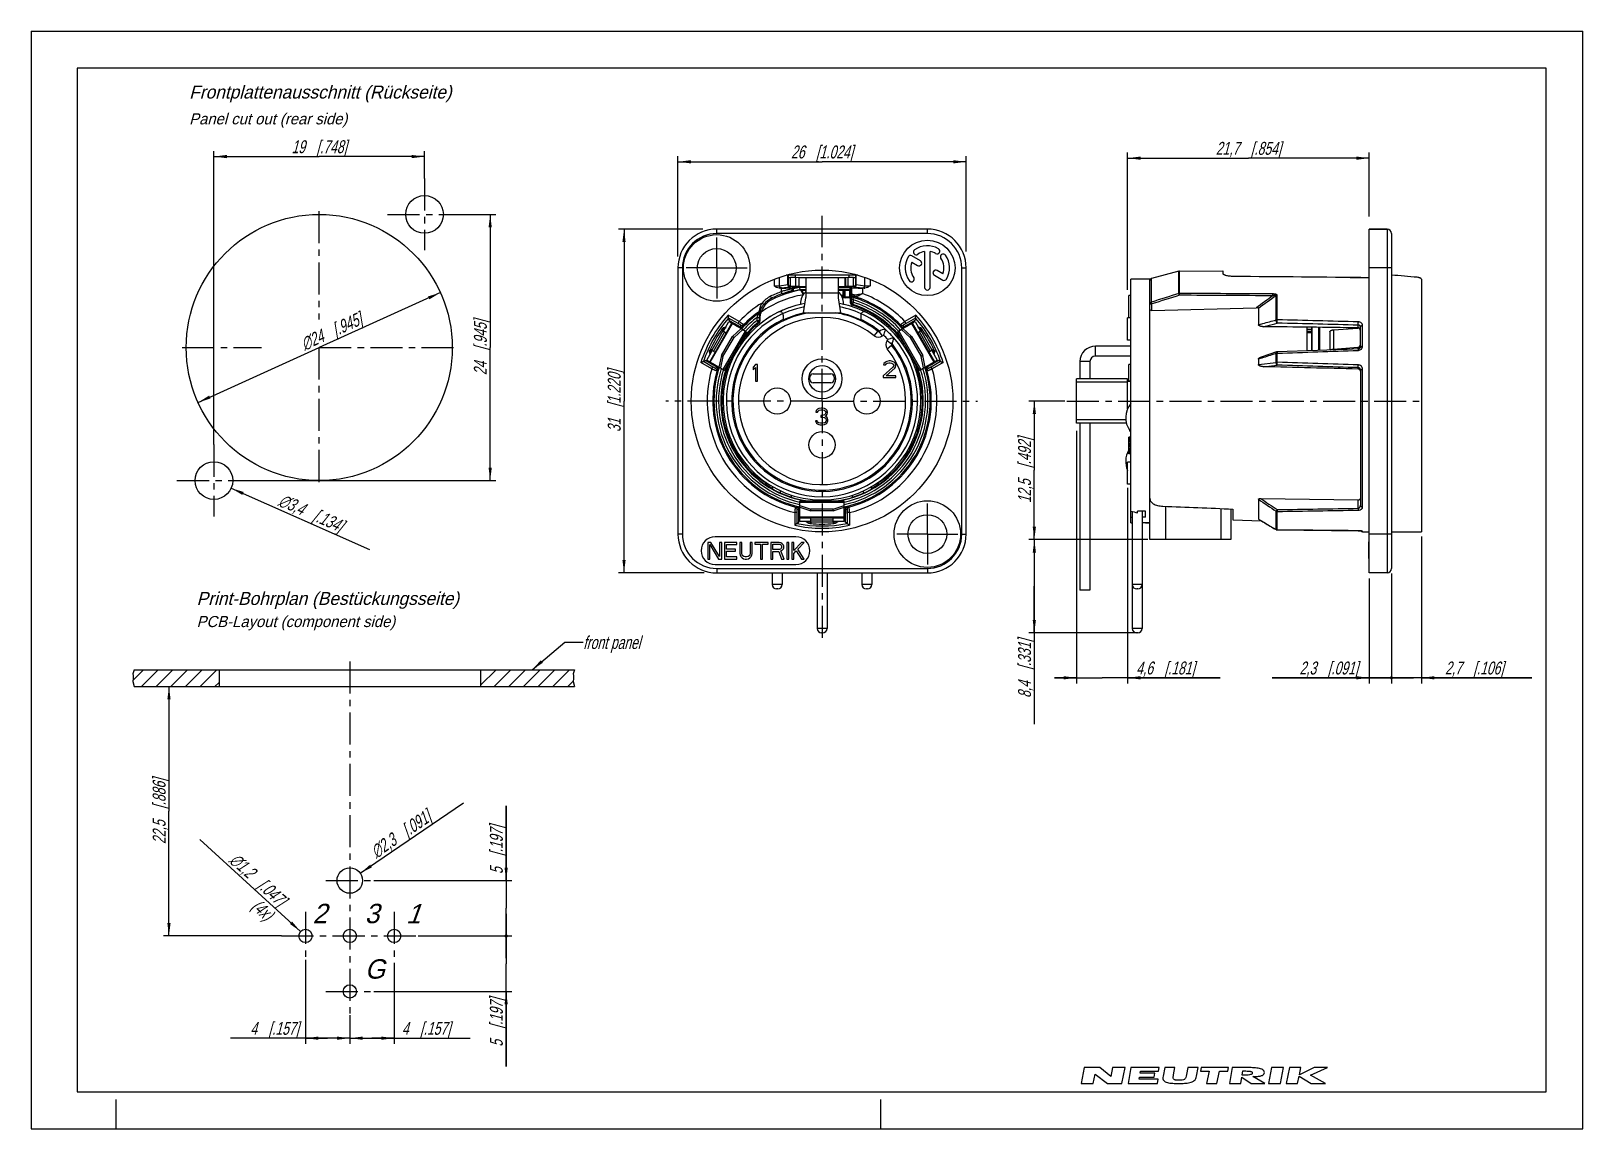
# Model space of a CAD drawing. Header units: millimetres. Extents: x 0 to 420, y 0 to 297.
import ezdxf

# ---------------------------------------------------------------- set-up
doc = ezdxf.new("R2010")
doc.units = ezdxf.units.MM
doc.header["$LTSCALE"] = 23.1
doc.linetypes.add('CENTER', pattern=[0.6, 0.375, -0.075, 0.075, -0.075])
doc.layers.get('0').update_dxf_attribs({"linetype": 'CONTINUOUS'})
for name, color, linetype in [('AUSFORMSCHRAEGEN', 7, 'CONTINUOUS'), ('BEZUGSACHSEN', 7, 'CONTINUOUS'), ('DEFAULT_1', 7, 'CENTER'), ('FASEN', 7, 'CONTINUOUS'), ('RUNDUNGEN', 7, 'CONTINUOUS'), ('ZEICHNUNGSBEMASSUNGEN', 7, 'CONTINUOUS')]:
    doc.layers.add(name, color=color, linetype=linetype)
doc.styles.get("Standard").update_dxf_attribs({"font": 'txt', "width": 0.7})
doc.styles.add('TEXTSTYLE_2', font='gdt', dxfattribs={"width": 0.7})
doc.styles.add('TEXTSTYLE_4', font='txt')
doc.dimstyles.new('DIMSTYLE_1', dxfattribs={"dimtxt": 3.5, "dimasz": 3.5, "dimexe": 1.5, "dimexo": 0, "dimgap": 0.875, "dimtad": 1, "dimdec": 1, "dimlfac": 0.333333, "dimdsep": 46, "dimtxsty": 'STANDARD', "dimblk": '_FILLED', "dimblk1": '_FILLED', "dimblk2": '_FILLED', "dimcen": 0.09, "dimclrt": 5, "dimadec": 0, "dimazin": 0, "dimtp": 0.2, "dimtm": 0.2, "dimtfac": 1, "dimtdec": 1, "dimtofl": 0, "dimtmove": 0, "dimatfit": 3, "dimldrblk": '_FILLED', "dimfxl": 1, "dimtolj": 1, "dimarcsym": 0})
doc.dimstyles.new('DIMSTYLE_2', dxfattribs={"dimtxt": 3.5, "dimasz": 3.5, "dimexe": 1.5, "dimexo": 0, "dimgap": 0.875, "dimtad": 1, "dimdec": 1, "dimlfac": 0.333333, "dimdsep": 46, "dimtxsty": 'STANDARD', "dimblk": '_FILLED', "dimblk1": '_FILLED', "dimblk2": '_FILLED', "dimcen": 0.09, "dimclrt": 5, "dimadec": 0, "dimazin": 0, "dimtp": 0.3, "dimtm": 0.3, "dimtfac": 1, "dimtdec": 1, "dimtofl": 0, "dimtmove": 0, "dimatfit": 3, "dimldrblk": '_FILLED', "dimfxl": 1, "dimtolj": 1, "dimarcsym": 0})
doc.dimstyles.new('DIMSTYLE_3', dxfattribs={"dimtxt": 3.5, "dimasz": 3.5, "dimexe": 1.5, "dimexo": 0, "dimgap": 0.875, "dimtad": 1, "dimdec": 1, "dimlfac": 0.333333, "dimdsep": 46, "dimtxsty": 'STANDARD', "dimblk": '_FILLED', "dimblk1": '_FILLED', "dimblk2": '_FILLED', "dimcen": 0.09, "dimclrt": 5, "dimadec": 0, "dimazin": 0, "dimtp": 0.1, "dimtm": 0.1, "dimtfac": 1, "dimtdec": 1, "dimtofl": 0, "dimtmove": 0, "dimatfit": 3, "dimldrblk": '_FILLED', "dimfxl": 1, "dimtolj": 1, "dimarcsym": 0})
doc.dimstyles.new('DIMSTYLE_4', dxfattribs={"dimtxt": 3.5, "dimasz": 3.5, "dimexe": 1.5, "dimexo": 0, "dimgap": 0.875, "dimtad": 1, "dimdec": 1, "dimdsep": 46, "dimtxsty": 'STANDARD', "dimblk": '_FILLED', "dimblk1": '_FILLED', "dimblk2": '_FILLED', "dimcen": 0.09, "dimclrt": 5, "dimadec": 0, "dimazin": 0, "dimtp": 0.2, "dimtm": 0.2, "dimtfac": 1, "dimtdec": 1, "dimtofl": 0, "dimtmove": 0, "dimatfit": 3, "dimldrblk": '_FILLED', "dimfxl": 1, "dimtolj": 1, "dimarcsym": 0})
doc.dimstyles.new('DIMSTYLE_5', dxfattribs={"dimtxt": 3.5, "dimasz": 3.5, "dimexe": 1.5, "dimexo": 0, "dimtad": 1, "dimdec": 1, "dimdsep": 46, "dimtxsty": 'STANDARD', "dimblk": '_FILLED', "dimblk1": '_FILLED', "dimblk2": '_FILLED', "dimcen": 0.09, "dimclrt": 5, "dimadec": 0, "dimazin": 0, "dimtp": 0.2, "dimtm": 0.2, "dimtfac": 1, "dimtdec": 1, "dimtmove": 0, "dimatfit": 2, "dimldrblk": '_FILLED', "dimfxl": 1, "dimtolj": 1, "dimarcsym": 0})
doc.dimstyles.new('DIMSTYLE_6', dxfattribs={"dimtxt": 3.5, "dimasz": 3.5, "dimexe": 1.5, "dimexo": 0, "dimtad": 1, "dimdec": 1, "dimdsep": 46, "dimtxsty": 'STANDARD', "dimblk": '_FILLED', "dimblk1": '_FILLED', "dimblk2": '_FILLED', "dimcen": 0.09, "dimclrt": 5, "dimadec": 0, "dimazin": 0, "dimtp": 0.1, "dimtm": 0.1, "dimtfac": 1, "dimtdec": 1, "dimtofl": 0, "dimtmove": 0, "dimatfit": 2, "dimldrblk": '_FILLED', "dimfxl": 1, "dimtolj": 1, "dimarcsym": 0})
doc.dimstyles.new('DIMSTYLE_7', dxfattribs={"dimtxt": 3.5, "dimasz": 3.5, "dimexe": 1.5, "dimexo": 0, "dimgap": 0.875, "dimtad": 1, "dimdec": 1, "dimdsep": 46, "dimtxsty": 'STANDARD', "dimblk": '_FILLED', "dimblk1": '_FILLED', "dimblk2": '_FILLED', "dimcen": 0.09, "dimclrt": 5, "dimadec": 0, "dimazin": 0, "dimtp": 0.1, "dimtm": 0.1, "dimtfac": 1, "dimtdec": 1, "dimtofl": 0, "dimtmove": 0, "dimatfit": 3, "dimldrblk": '_FILLED', "dimfxl": 1, "dimtolj": 1, "dimarcsym": 0})
doc.dimstyles.new('DIMSTYLE_8', dxfattribs={"dimtxt": 3.5, "dimasz": 3.5, "dimexe": 1.5, "dimexo": 0, "dimgap": 0.875, "dimtad": 1, "dimdec": 1, "dimdsep": 46, "dimtxsty": 'STANDARD', "dimblk": '_FILLED', "dimblk1": '_FILLED', "dimblk2": '_FILLED', "dimcen": 0.09, "dimclrt": 5, "dimadec": 0, "dimazin": 0, "dimtp": 0.1, "dimtm": 0.1, "dimtfac": 1, "dimtdec": -1, "dimtofl": 0, "dimtmove": 0, "dimatfit": 3, "dimldrblk": '_FILLED', "dimfxl": 1, "dimtolj": 1, "dimarcsym": 0})
doc.dimstyles.get("Standard").update_dxf_attribs({"dimtxt": 3.5, "dimasz": 3.5, "dimexe": 1.5, "dimexo": 0, "dimtad": 1, "dimdec": 3, "dimdsep": 46, "dimtxsty": 'STANDARD', "dimblk": '_FILLED', "dimblk1": '_FILLED', "dimblk2": '_FILLED', "dimcen": 0.09, "dimclrt": 5, "dimadec": 0, "dimazin": 0, "dimtol": 1, "dimtp": 0.005, "dimtm": 0.005, "dimtfac": 1, "dimtdec": 3, "dimtofl": 0, "dimtmove": 0, "dimatfit": 3, "dimldrblk": '_FILLED', "dimfxl": 1, "dimtolj": 1, "dimarcsym": 0})

msp = doc.modelspace()

# ---------------------------------------------------------------- texts
at = {"color": 5, "linetype": 'CONTINUOUS', "attachment_point": 1, "line_spacing_factor": 0.9, "style": 'TEXTSTYLE_4'}
for s, insert, char_height, width in [('\\Q15.0;Frontplattenausschnitt (Rückseite)', (42.8, 282.24), 3.5, 118), ('\\Q15.0;Panel cut out (rear side)', (42.8, 274.75), 3, 75.3214), ('\\Q15.0;Print-Bohrplan (Bestückungsseite)', (44.81, 145.25), 3.5, 117.25), ('\\Q15.0;PCB-Layout (component side)', (44.81, 138.76), 3, 83.7857), ('\\Q15.0;2', (76.21, 60.91), 5.25, 7.6875), ('\\Q15.0;3', (90.32, 60.91), 5.25, 5.625), ('\\Q20.0;1', (101.42, 60.83), 5.25, 6), ('\\Q15.0;G', (90.32, 45.91), 5.25, 6.1875)]:
    msp.add_mtext(s, dxfattribs=dict(at, insert=insert, char_height=char_height, width=width))
at = {"color": 5, "linetype": 'CONTINUOUS', "insert": (149.42, 133.34), "char_height": 3.5, "width": 39.625, "attachment_point": 1, "line_spacing_factor": 0.9}
msp.add_mtext('\\Q15.0;front panel', dxfattribs=at)

# ---------------------------------------------------------------- blocks, each defined once
blk = doc.blocks.new('NEUTRIK_BL0', base_point=(317.5, 14.46))
at = {"color": 2, "linetype": 'CONTINUOUS'}
for p, q in [((285.01, 16.61), (284.17, 12.31)), ((289.23, 16.61), (285.01, 16.61)), ((287.48, 12.31), (287.98, 14.85)), ((287.98, 14.85), (291.28, 12.31)), ((292.19, 14.15), (289.23, 16.61)), ((292.68, 16.61), (292.19, 14.15)), ((296.08, 16.61), (292.68, 16.61)), ((295.24, 12.31), (296.08, 16.61)), ((297.67, 16.61), (296.92, 12.31)), ((305.33, 16.61), (297.67, 16.61)), ((299.92, 13.44), (300.02, 14.01)), ((305.01, 13.44), (299.92, 13.44)), ((300.02, 14.01), (303.95, 14.01)), ((300.21, 15.08), (300.3, 15.59)), ((304.14, 15.08), (300.21, 15.08)), ((300.3, 15.59), (305.15, 15.59)), ((303.95, 14.01), (304.14, 15.08)), ((304.82, 12.31), (305.01, 13.44)), ((305.15, 15.59), (305.33, 16.61)), ((306.8, 16.61), (306.37, 14.32)), ((309.56, 16.61), (306.8, 16.61)), ((309.19, 14.6), (309.56, 16.61)), ((313.08, 16.61), (312.72, 14.69)), ((315.83, 16.61), (313.08, 16.61)), ((315.41, 14.32), (315.83, 16.61)), ((316.69, 16.61), (316.49, 15.6)), ((316.49, 15.6), (318.8, 15.6)), ((324.11, 16.61), (316.69, 16.61)), ((318.8, 15.6), (318.15, 12.31)), ((320.95, 12.31), (321.6, 15.6)), ((321.6, 15.6), (323.91, 15.6)), ((323.91, 15.6), (324.11, 16.61)), ((325.04, 16.61), (324.36, 12.31)), ((328.62, 16.61), (325.04, 16.61)), ((327.43, 12.31), (327.7, 13.99)), ((327.7, 13.99), (330.18, 12.31)), ((327.79, 14.55), (327.97, 15.69)), ((333.89, 12.31), (330.65, 14.18)), ((335.68, 16.61), (334.89, 12.31)), ((338.95, 16.61), (335.68, 16.61)), ((338.17, 12.31), (338.95, 16.61)), ((340.61, 16.61), (339.71, 12.31)), ((343.66, 16.61), (340.61, 16.61)), ((342.75, 12.31), (343.16, 14.24)), ((343.16, 14.24), (346.45, 12.31)), ((343.25, 14.65), (343.66, 16.61)), ((347.25, 16.61), (343.25, 14.65)), ((346.22, 14.51), (350.83, 16.61)), ((350.29, 12.31), (346.22, 14.51)), ((350.83, 16.61), (347.25, 16.61)), ((284.17, 12.31), (287.48, 12.31)), ((291.28, 12.31), (295.24, 12.31)), ((296.92, 12.31), (304.82, 12.31)), ((318.15, 12.31), (320.95, 12.31)), ((324.36, 12.31), (327.43, 12.31)), ((330.18, 12.31), (333.89, 12.31)), ((334.89, 12.31), (338.17, 12.31)), ((339.71, 12.31), (342.75, 12.31)), ((346.45, 12.31), (350.29, 12.31))]:
    blk.add_line(p, q, dxfattribs=at)
for points, knots in [([(306.37, 14.32), (306.32, 14.05), (306.29, 13.56), (306.49, 13.04), (306.92, 12.71), (307.71, 12.45), (308.94, 12.33), (310.02, 12.31), (310.57, 12.31)], [0, 0, 0, 0, 0.125, 0.25, 0.375, 0.5, 0.75, 1, 1, 1, 1]), ([(310.72, 13.18), (310.45, 13.18), (310.05, 13.19), (309.6, 13.26), (309.32, 13.37), (309.15, 13.57), (309.1, 13.86), (309.12, 14.21), (309.16, 14.47), (309.19, 14.6)], [0, 0, 0, 0, 0.25, 0.375, 0.5, 0.625, 0.75, 0.875, 1, 1, 1, 1]), ([(310.57, 12.31), (311.11, 12.31), (312.18, 12.33), (313.68, 12.48), (314.71, 12.88), (315.22, 13.57), (315.36, 14.05), (315.41, 14.32)], [0, 0, 0, 0, 0.25, 0.5, 0.75, 0.875, 1, 1, 1, 1]), ([(312.72, 14.69), (312.67, 14.42), (312.59, 14.03), (312.38, 13.62), (312.09, 13.33), (311.52, 13.2), (310.99, 13.18), (310.72, 13.18)], [0, 0, 0, 0, 0.25, 0.375, 0.5, 0.75, 1, 1, 1, 1]), ([(330.52, 15.12), (330.5, 14.98), (330.37, 14.81), (329.98, 14.65), (329.37, 14.58), (328.59, 14.55), (328.06, 14.55), (327.79, 14.55)], [0, 0, 0, 0, 0.125, 0.25, 0.5, 0.75, 1, 1, 1, 1]), ([(327.97, 15.69), (328.24, 15.69), (328.77, 15.68), (329.42, 15.66), (329.9, 15.61), (330.22, 15.54), (330.48, 15.42), (330.54, 15.25), (330.52, 15.12)], [0, 0, 0, 0, 0.25, 0.5, 0.625, 0.75, 0.875, 1, 1, 1, 1]), ([(333.77, 15.27), (333.77, 15.41), (333.72, 15.63), (333.5, 15.94), (333.07, 16.19), (332.44, 16.37), (331.5, 16.52), (330.23, 16.6), (329.16, 16.61), (328.62, 16.61)], [0, 0, 0, 0, 0.0625, 0.125, 0.25, 0.375, 0.5, 0.75, 1, 1, 1, 1]), ([(330.65, 14.18), (331, 14.18), (331.69, 14.2), (332.65, 14.29), (333.33, 14.49), (333.69, 14.83), (333.77, 15.1), (333.77, 15.27)], [0, 0, 0, 0, 0.25, 0.5, 0.75, 0.875, 1, 1, 1, 1])]:
    blk.add_open_spline(points, degree=3, knots=knots, dxfattribs=at)
blk = doc.blocks.new('_FILLED')
at = {"color": 0, "linetype": 'BYBLOCK'}
blk.add_solid([(0, 0), (-1, 0.125), (-1, -0.125)], dxfattribs=at)
blk = doc.blocks.new('*D0')
at = {"layer": 'ZEICHNUNGSBEMASSUNGEN', "color": 2, "linetype": 'CONTINUOUS'}
for p, q in [((175.07, 236.02), (175.07, 263.13)), ((175.07, 261.63), (214.07, 261.63)), ((253.07, 261.63), (214.07, 261.63)), ((253.07, 237.36), (253.07, 263.13))]:
    blk.add_line(p, q, dxfattribs=at)
at = {"layer": 'ZEICHNUNGSBEMASSUNGEN', "color": 2, "linetype": 'CONTINUOUS', "xscale": 3.5, "yscale": 3.5, "zscale": 3.5, "rotation": 180}
blk.add_blockref('_FILLED', (175.07, 261.63), dxfattribs=at)
at = {"layer": 'ZEICHNUNGSBEMASSUNGEN', "color": 2, "linetype": 'CONTINUOUS', "xscale": 3.5, "yscale": 3.5, "zscale": 3.5}
blk.add_blockref('_FILLED', (253.07, 261.63), dxfattribs=at)
at = {"layer": 'ZEICHNUNGSBEMASSUNGEN', "color": 5, "linetype": 'CONTINUOUS', "insert": (214.07, 266.04), "char_height": 3.5, "width": 36.375, "attachment_point": 2, "line_spacing_factor": 0.9}
blk.add_mtext('\\Q15.0;26{\\Ftxt.shx;\\W1.000000;\\H3.500000; }[1.024]', dxfattribs=at)
blk = doc.blocks.new('*D1')
at = {"layer": 'ZEICHNUNGSBEMASSUNGEN', "color": 2, "linetype": 'CONTINUOUS'}
for p, q in [((181.8, 243.42), (158.98, 243.42)), ((160.48, 243.42), (160.48, 196.92)), ((160.48, 150.42), (160.48, 196.92)), ((182.13, 150.42), (158.98, 150.42))]:
    blk.add_line(p, q, dxfattribs=at)
at = {"layer": 'ZEICHNUNGSBEMASSUNGEN', "color": 2, "linetype": 'CONTINUOUS', "xscale": 3.5, "yscale": 3.5, "zscale": 3.5}
for p, rotation in [((160.48, 243.42), 90), ((160.48, 150.42), 270)]:
    blk.add_blockref('_FILLED', p, dxfattribs=dict(at, rotation=rotation))
at = {"layer": 'ZEICHNUNGSBEMASSUNGEN', "color": 5, "linetype": 'CONTINUOUS', "insert": (156.08, 196.92), "char_height": 3.5, "width": 34.875, "attachment_point": 2, "rotation": 90, "line_spacing_factor": 0.9}
blk.add_mtext('\\Q15.0;31{\\Ftxt.shx;\\W1.000000;\\H3.500000; }[1.220]', dxfattribs=at)
blk = doc.blocks.new('*D2')
at = {"layer": 'ZEICHNUNGSBEMASSUNGEN', "color": 2, "linetype": 'CONTINUOUS'}
for p, q in [((296.77, 227.02), (296.77, 264.11)), ((296.77, 262.61), (329.47, 262.61)), ((362.17, 262.61), (329.47, 262.61)), ((362.17, 246.86), (362.17, 264.11))]:
    blk.add_line(p, q, dxfattribs=at)
at = {"layer": 'ZEICHNUNGSBEMASSUNGEN', "color": 2, "linetype": 'CONTINUOUS', "xscale": 3.5, "yscale": 3.5, "zscale": 3.5, "rotation": 180}
blk.add_blockref('_FILLED', (296.77, 262.61), dxfattribs=at)
at = {"layer": 'ZEICHNUNGSBEMASSUNGEN', "color": 2, "linetype": 'CONTINUOUS', "xscale": 3.5, "yscale": 3.5, "zscale": 3.5}
blk.add_blockref('_FILLED', (362.17, 262.61), dxfattribs=at)
at = {"layer": 'ZEICHNUNGSBEMASSUNGEN', "color": 5, "linetype": 'CONTINUOUS', "insert": (329.47, 267.02), "char_height": 3.5, "width": 39, "attachment_point": 2, "line_spacing_factor": 0.9}
blk.add_mtext('\\Q15.0;21,7{\\Ftxt.shx;\\W1.000000;\\H3.500000; }[.854]', dxfattribs=at)
blk = doc.blocks.new('_DOT')
at = {"color": 0, "linetype": 'BYBLOCK'}
blk.add_line((-0.125, 0), (-1, 0), dxfattribs=at)
at = {"color": 0, "linetype": 'BYBLOCK', "const_width": 0.125}
blk.add_lwpolyline([(-0.0625, 0, 1), (0.0625, 0, 1)], format="xyb", close=True, dxfattribs=at)
blk = doc.blocks.new('*D3')
at = {"layer": 'ZEICHNUNGSBEMASSUNGEN', "color": 2, "linetype": 'CONTINUOUS'}
for p, q in [((376.27, 160.3), (376.27, 120.54)), ((368.17, 148.79), (368.17, 120.54)), ((368.17, 122.04), (362.17, 122.04)), ((362.17, 122.04), (372.22, 122.04)), ((406.16, 122.04), (372.22, 122.04)), ((376.27, 122.04), (406.16, 122.04))]:
    blk.add_line(p, q, dxfattribs=at)
at = {"layer": 'ZEICHNUNGSBEMASSUNGEN', "color": 2, "linetype": 'CONTINUOUS', "xscale": 3.5, "yscale": 3.5, "zscale": 3.5}
blk.add_blockref('_DOT', (368.17, 122.04), dxfattribs=at)
at = {"layer": 'ZEICHNUNGSBEMASSUNGEN', "color": 2, "linetype": 'CONTINUOUS', "xscale": 3.5, "yscale": 3.5, "zscale": 3.5, "rotation": 180}
blk.add_blockref('_FILLED', (376.27, 122.04), dxfattribs=at)
at = {"layer": 'ZEICHNUNGSBEMASSUNGEN', "color": 5, "linetype": 'CONTINUOUS', "insert": (382.66, 126.44), "char_height": 3.5, "width": 35.25, "attachment_point": 1, "line_spacing_factor": 0.9}
blk.add_mtext('\\Q15.0;2,7{\\Ftxt.shx;\\W1.000000;\\H3.500000; }[.106]', dxfattribs=at)
blk = doc.blocks.new('*D4')
at = {"layer": 'ZEICHNUNGSBEMASSUNGEN', "color": 2, "linetype": 'CONTINUOUS'}
for p, q in [((362.17, 148.88), (362.17, 120.54)), ((368.17, 150.22), (368.17, 120.54)), ((362.17, 122.04), (335.89, 122.04)), ((335.89, 122.04), (365.17, 122.04)), ((374.17, 122.04), (365.17, 122.04)), ((368.17, 122.04), (374.17, 122.04))]:
    blk.add_line(p, q, dxfattribs=at)
at = {"layer": 'ZEICHNUNGSBEMASSUNGEN', "color": 2, "linetype": 'CONTINUOUS', "xscale": 3.5, "yscale": 3.5, "zscale": 3.5}
blk.add_blockref('_FILLED', (362.17, 122.04), dxfattribs=at)
at = {"layer": 'ZEICHNUNGSBEMASSUNGEN', "color": 5, "linetype": 'CONTINUOUS', "insert": (359.14, 126.44), "char_height": 3.5, "width": 34.875, "attachment_point": 3, "line_spacing_factor": 0.9}
blk.add_mtext('\\Q15.0;2,3{\\Ftxt.shx;\\W1.000000;\\H3.500000; }[.091]', dxfattribs=at)
blk = doc.blocks.new('_NONE')
blk = doc.blocks.new('*D5')
at = {"layer": 'ZEICHNUNGSBEMASSUNGEN', "color": 2, "linetype": 'CONTINUOUS'}
for p, q in [((282.97, 188.88), (282.97, 120.54)), ((296.77, 173.41), (296.77, 120.54)), ((282.97, 122.04), (276.97, 122.04)), ((276.97, 122.04), (289.87, 122.04)), ((321.83, 122.04), (289.87, 122.04)), ((296.77, 122.04), (321.83, 122.04))]:
    blk.add_line(p, q, dxfattribs=at)
at = {"layer": 'ZEICHNUNGSBEMASSUNGEN', "color": 2, "linetype": 'CONTINUOUS', "xscale": 3.5, "yscale": 3.5, "zscale": 3.5}
blk.add_blockref('_FILLED', (282.97, 122.04), dxfattribs=at)
at = {"layer": 'ZEICHNUNGSBEMASSUNGEN', "color": 2, "linetype": 'CONTINUOUS', "xscale": 3.5, "yscale": 3.5, "zscale": 3.5, "rotation": 180}
blk.add_blockref('_FILLED', (296.77, 122.04), dxfattribs=at)
at = {"layer": 'ZEICHNUNGSBEMASSUNGEN', "color": 5, "linetype": 'CONTINUOUS', "insert": (299.08, 126.44), "char_height": 3.5, "width": 34.125, "attachment_point": 1, "line_spacing_factor": 0.9}
blk.add_mtext('\\Q15.0;4,6{\\Ftxt.shx;\\W1.000000;\\H3.500000; }[.181]', dxfattribs=at)
blk = doc.blocks.new('*D6')
at = {"layer": 'ZEICHNUNGSBEMASSUNGEN', "color": 2, "linetype": 'CONTINUOUS'}
for p, q in [((279.74, 196.92), (270.02, 196.92)), ((271.52, 196.92), (271.52, 178.17)), ((271.52, 159.42), (271.52, 178.17)), ((302.07, 159.42), (270.02, 159.42))]:
    blk.add_line(p, q, dxfattribs=at)
at = {"layer": 'ZEICHNUNGSBEMASSUNGEN', "color": 2, "linetype": 'CONTINUOUS', "xscale": 3.5, "yscale": 3.5, "zscale": 3.5}
for p, rotation in [((271.52, 196.92), 90), ((271.52, 159.42), 270)]:
    blk.add_blockref('_FILLED', p, dxfattribs=dict(at, rotation=rotation))
at = {"layer": 'ZEICHNUNGSBEMASSUNGEN', "color": 5, "linetype": 'CONTINUOUS', "insert": (267.12, 178.17), "char_height": 3.5, "width": 39, "attachment_point": 2, "rotation": 90, "line_spacing_factor": 0.9}
blk.add_mtext('\\Q15.0;12,5{\\Ftxt.shx;\\W1.000000;\\H3.500000; }[.492]', dxfattribs=at)
blk = doc.blocks.new('*D7')
at = {"layer": 'ZEICHNUNGSBEMASSUNGEN', "color": 2, "linetype": 'CONTINUOUS'}
for p, q in [((49.49, 185.11), (49.49, 264.55)), ((49.49, 263.05), (77.99, 263.05)), ((106.49, 263.05), (77.99, 263.05)), ((106.49, 257.11), (106.49, 264.55))]:
    blk.add_line(p, q, dxfattribs=at)
at = {"layer": 'ZEICHNUNGSBEMASSUNGEN', "color": 2, "linetype": 'CONTINUOUS', "xscale": 3.5, "yscale": 3.5, "zscale": 3.5, "rotation": 180}
blk.add_blockref('_FILLED', (49.49, 263.05), dxfattribs=at)
at = {"layer": 'ZEICHNUNGSBEMASSUNGEN', "color": 2, "linetype": 'CONTINUOUS', "xscale": 3.5, "yscale": 3.5, "zscale": 3.5}
blk.add_blockref('_FILLED', (106.49, 263.05), dxfattribs=at)
at = {"layer": 'ZEICHNUNGSBEMASSUNGEN', "color": 5, "linetype": 'CONTINUOUS', "insert": (77.99, 267.46), "char_height": 3.5, "width": 32.25, "attachment_point": 2, "line_spacing_factor": 0.9}
blk.add_mtext('\\Q15.0;19{\\Ftxt.shx;\\W1.000000;\\H3.500000; }[.748]', dxfattribs=at)
blk = doc.blocks.new('*D8')
at = {"layer": 'ZEICHNUNGSBEMASSUNGEN', "color": 2, "linetype": 'CONTINUOUS'}
for p, q in [((116.47, 247.39), (125.76, 247.39)), ((124.26, 247.39), (124.26, 211.39)), ((124.26, 175.39), (124.26, 211.39)), ((59.47, 175.39), (125.76, 175.39))]:
    blk.add_line(p, q, dxfattribs=at)
at = {"layer": 'ZEICHNUNGSBEMASSUNGEN', "color": 2, "linetype": 'CONTINUOUS', "xscale": 3.5, "yscale": 3.5, "zscale": 3.5}
for p, rotation in [((124.26, 247.39), 90), ((124.26, 175.39), 270)]:
    blk.add_blockref('_FILLED', p, dxfattribs=dict(at, rotation=rotation))
at = {"layer": 'ZEICHNUNGSBEMASSUNGEN', "color": 5, "linetype": 'CONTINUOUS', "insert": (119.85, 211.39), "char_height": 3.5, "width": 33, "attachment_point": 2, "rotation": 90, "line_spacing_factor": 0.9}
blk.add_mtext('\\Q15.0;24{\\Ftxt.shx;\\W1.000000;\\H3.500000; }[.945]', dxfattribs=at)
blk = doc.blocks.new('*D9')
at = {"layer": 'ZEICHNUNGSBEMASSUNGEN', "color": 2, "linetype": 'CONTINUOUS'}
for p in [(110.79, 226.24), (45.2, 196.55)]:
    blk.add_line(p, (77.99, 211.39), dxfattribs=at)
at = {"layer": 'ZEICHNUNGSBEMASSUNGEN', "color": 2, "linetype": 'CONTINUOUS', "xscale": 3.5, "yscale": 3.5, "zscale": 3.5}
for p, rotation in [((110.79, 226.24), 24.3527824223), ((45.2, 196.55), 204.3527824223)]:
    blk.add_blockref('_FILLED', p, dxfattribs=dict(at, rotation=rotation))
at = {"layer": 'ZEICHNUNGSBEMASSUNGEN', "color": 5, "linetype": 'CONTINUOUS', "insert": (80.55, 217.39), "char_height": 3.5, "width": 40, "attachment_point": 2, "rotation": 24.3528, "line_spacing_factor": 0.9, "style": 'TEXTSTYLE_2'}
blk.add_mtext('\\Q15.0;{\\Fgdt;n}\\Ftxt;24{\\Ftxt.shx;\\W1.000000;\\H3.500000; }[.945]', dxfattribs=at)
blk = doc.blocks.new('*D10')
at = {"layer": 'ZEICHNUNGSBEMASSUNGEN', "color": 2, "linetype": 'CONTINUOUS'}
blk.add_line((54.16, 173.33), (91.63, 156.79), dxfattribs=at)
at = {"layer": 'ZEICHNUNGSBEMASSUNGEN', "color": 2, "linetype": 'CONTINUOUS', "xscale": 3.5, "yscale": 3.5, "zscale": 3.5, "rotation": 156.1785043383}
blk.add_blockref('_FILLED', (54.16, 173.33), dxfattribs=at)
at = {"layer": 'ZEICHNUNGSBEMASSUNGEN', "color": 5, "linetype": 'CONTINUOUS', "insert": (68.1, 172), "char_height": 3.5, "width": 41.5, "attachment_point": 1, "rotation": 336.1785, "line_spacing_factor": 0.9, "style": 'TEXTSTYLE_2'}
blk.add_mtext('\\Q15.0;{\\Fgdt;n}\\Ftxt;3,4{\\Ftxt.shx;\\W1.000000;\\H3.500000; }[.134]', dxfattribs=at)
blk = doc.blocks.new('*D11')
at = {"layer": 'ZEICHNUNGSBEMASSUNGEN', "color": 2, "linetype": 'CONTINUOUS'}
for p, q in [((128.58, 67.2), (128.58, 87.45)), ((128.58, 87.45), (128.58, 59.7)), ((92.76, 67.2), (130.08, 67.2)), ((128.58, 46.2), (128.58, 59.7)), ((104.76, 52.2), (130.08, 52.2)), ((128.58, 52.2), (128.58, 46.2))]:
    blk.add_line(p, q, dxfattribs=at)
at = {"layer": 'ZEICHNUNGSBEMASSUNGEN', "color": 2, "linetype": 'CONTINUOUS', "xscale": 3.5, "yscale": 3.5, "zscale": 3.5, "rotation": 270}
blk.add_blockref('_FILLED', (128.58, 67.2), dxfattribs=at)
at = {"layer": 'ZEICHNUNGSBEMASSUNGEN', "color": 5, "linetype": 'CONTINUOUS', "insert": (124.17, 68.95), "char_height": 3.5, "width": 27.75, "attachment_point": 1, "rotation": 90, "line_spacing_factor": 0.9}
blk.add_mtext('\\Q15.0;5{\\Ftxt.shx;\\W1.000000;\\H3.500000; }[.197]', dxfattribs=at)
blk = doc.blocks.new('*D12')
at = {"layer": 'ZEICHNUNGSBEMASSUNGEN', "color": 2, "linetype": 'CONTINUOUS'}
for p, q in [((128.58, 52.2), (128.58, 58.2)), ((128.58, 58.2), (128.58, 44.7)), ((104.76, 52.2), (130.08, 52.2)), ((128.58, 16.88), (128.58, 44.7)), ((92.76, 37.2), (130.08, 37.2)), ((128.58, 37.2), (128.58, 16.88))]:
    blk.add_line(p, q, dxfattribs=at)
at = {"layer": 'ZEICHNUNGSBEMASSUNGEN', "color": 2, "linetype": 'CONTINUOUS', "xscale": 3.5, "yscale": 3.5, "zscale": 3.5}
for name, p, rotation in [('_DOT', (128.58, 52.2), 270), ('_FILLED', (128.58, 37.2), 90)]:
    blk.add_blockref(name, p, dxfattribs=dict(at, rotation=rotation))
at = {"layer": 'ZEICHNUNGSBEMASSUNGEN', "color": 5, "linetype": 'CONTINUOUS', "insert": (124.17, 35.38), "char_height": 3.5, "width": 27.75, "attachment_point": 3, "rotation": 90, "line_spacing_factor": 0.9}
blk.add_mtext('\\Q15.0;5{\\Ftxt.shx;\\W1.000000;\\H3.500000; }[.197]', dxfattribs=at)
blk = doc.blocks.new('*D13')
at = {"layer": 'ZEICHNUNGSBEMASSUNGEN', "color": 2, "linetype": 'CONTINUOUS'}
for p, q in [((98.27, 38.75), (98.27, 23.05)), ((86.27, 30.82), (86.27, 23.05)), ((86.27, 24.55), (92.27, 24.55)), ((98.27, 24.55), (92.27, 24.55)), ((92.27, 24.55), (118.87, 24.55))]:
    blk.add_line(p, q, dxfattribs=at)
at = {"layer": 'ZEICHNUNGSBEMASSUNGEN', "color": 2, "linetype": 'CONTINUOUS', "xscale": 3.5, "yscale": 3.5, "zscale": 3.5, "rotation": 180}
blk.add_blockref('_FILLED', (86.27, 24.55), dxfattribs=at)
at = {"layer": 'ZEICHNUNGSBEMASSUNGEN', "color": 2, "linetype": 'CONTINUOUS', "xscale": 3.5, "yscale": 3.5, "zscale": 3.5}
blk.add_blockref('_FILLED', (98.27, 24.55), dxfattribs=at)
at = {"layer": 'ZEICHNUNGSBEMASSUNGEN', "color": 5, "linetype": 'CONTINUOUS', "insert": (100.37, 28.96), "char_height": 3.5, "width": 27.75, "attachment_point": 1, "line_spacing_factor": 0.9}
blk.add_mtext('\\Q15.0;4{\\Ftxt.shx;\\W1.000000;\\H3.500000; }[.157]', dxfattribs=at)
blk = doc.blocks.new('*D14')
at = {"layer": 'ZEICHNUNGSBEMASSUNGEN', "color": 2, "linetype": 'CONTINUOUS'}
blk.add_line((89.11, 69.15), (117, 88.18), dxfattribs=at)
at = {"layer": 'ZEICHNUNGSBEMASSUNGEN', "color": 2, "linetype": 'CONTINUOUS', "xscale": 3.5, "yscale": 3.5, "zscale": 3.5, "rotation": 214.3113006712}
blk.add_blockref('_FILLED', (89.11, 69.15), dxfattribs=at)
at = {"layer": 'ZEICHNUNGSBEMASSUNGEN', "color": 5, "linetype": 'CONTINUOUS', "insert": (91.46, 76.08), "char_height": 3.5, "width": 41.875, "attachment_point": 1, "rotation": 34.3113, "line_spacing_factor": 0.9, "style": 'TEXTSTYLE_2'}
blk.add_mtext('\\Q15.0;{\\Fgdt;n}\\Ftxt;2,3{\\Ftxt.shx;\\W1.000000;\\H3.500000; }[.091]', dxfattribs=at)
blk = doc.blocks.new('*D15')
at = {"layer": 'ZEICHNUNGSBEMASSUNGEN', "color": 2, "linetype": 'CONTINUOUS'}
for p, q in [((37.33, 119.7), (37.33, 85.95)), ((37.33, 52.2), (37.33, 85.95)), ((67.77, 52.2), (35.83, 52.2))]:
    blk.add_line(p, q, dxfattribs=at)
at = {"layer": 'ZEICHNUNGSBEMASSUNGEN', "color": 2, "linetype": 'CONTINUOUS', "xscale": 3.5, "yscale": 3.5, "zscale": 3.5}
for p, rotation in [((37.33, 119.7), 90), ((37.33, 52.2), 270)]:
    blk.add_blockref('_FILLED', p, dxfattribs=dict(at, rotation=rotation))
at = {"layer": 'ZEICHNUNGSBEMASSUNGEN', "color": 5, "linetype": 'CONTINUOUS', "insert": (32.92, 85.95), "char_height": 3.5, "width": 40.125, "attachment_point": 2, "rotation": 90, "line_spacing_factor": 0.9}
blk.add_mtext('\\Q15.0;22,5{\\Ftxt.shx;\\W1.000000;\\H3.500000; }[.886]', dxfattribs=at)
blk = doc.blocks.new('*D16')
at = {"layer": 'ZEICHNUNGSBEMASSUNGEN', "color": 2, "linetype": 'CONTINUOUS'}
blk.add_line((72.93, 53.42), (45.66, 78.28), dxfattribs=at)
at = {"layer": 'ZEICHNUNGSBEMASSUNGEN', "color": 2, "linetype": 'CONTINUOUS', "xscale": 3.5, "yscale": 3.5, "zscale": 3.5, "rotation": 317.6493897747}
blk.add_blockref('_FILLED', (72.93, 53.42), dxfattribs=at)
at = {"layer": 'ZEICHNUNGSBEMASSUNGEN', "color": 5, "linetype": 'CONTINUOUS', "insert": (69.44, 62.56), "char_height": 3.5, "width": 42.25, "attachment_point": 3, "rotation": 317.6494, "line_spacing_factor": 0.9, "style": 'TEXTSTYLE_2'}
blk.add_mtext('\\Q15.0;{\\Fgdt;n}\\Ftxt;1,2{\\Ftxt.shx;\\W1.000000;\\H3.500000; }[.047]\\P(4x)', dxfattribs=at)
blk = doc.blocks.new('*D17')
at = {"layer": 'ZEICHNUNGSBEMASSUNGEN', "color": 2, "linetype": 'CONTINUOUS'}
for p, q in [((302.2, 159.42), (270.02, 159.42)), ((271.52, 159.42), (271.52, 146.82)), ((271.52, 134.22), (271.52, 146.82)), ((271.52, 146.82), (271.52, 109.47)), ((299.64, 134.22), (270.02, 134.22))]:
    blk.add_line(p, q, dxfattribs=at)
at = {"layer": 'ZEICHNUNGSBEMASSUNGEN', "color": 2, "linetype": 'CONTINUOUS', "xscale": 3.5, "yscale": 3.5, "zscale": 3.5}
for p, rotation in [((271.52, 159.42), 90), ((271.52, 134.22), 270)]:
    blk.add_blockref('_FILLED', p, dxfattribs=dict(at, rotation=rotation))
at = {"layer": 'ZEICHNUNGSBEMASSUNGEN', "color": 5, "linetype": 'CONTINUOUS', "insert": (267.12, 132.47), "char_height": 3.5, "width": 34.5, "attachment_point": 3, "rotation": 90, "line_spacing_factor": 0.9}
blk.add_mtext('\\Q15.0;8,4{\\Ftxt.shx;\\W1.000000;\\H3.500000; }[.331]', dxfattribs=at)
blk = doc.blocks.new('*D18')
at = {"color": 2, "linetype": 'CONTINUOUS'}
for p, q in [((74.27, 45.71), (74.27, 23.05)), ((86.27, 30.82), (86.27, 23.05)), ((80.27, 24.55), (53.99, 24.55)), ((74.27, 24.55), (80.27, 24.55)), ((86.27, 24.55), (80.27, 24.55))]:
    blk.add_line(p, q, dxfattribs=at)
at = {"color": 2, "linetype": 'CONTINUOUS', "xscale": 3.5, "yscale": 3.5, "zscale": 3.5, "rotation": 180}
blk.add_blockref('_FILLED', (74.27, 24.55), dxfattribs=at)
at = {"color": 2, "linetype": 'CONTINUOUS', "xscale": 3.5, "yscale": 3.5, "zscale": 3.5}
blk.add_blockref('_FILLED', (86.27, 24.55), dxfattribs=at)
at = {"color": 5, "linetype": 'CONTINUOUS', "insert": (72.49, 28.96), "char_height": 3.5, "width": 27.75, "attachment_point": 3, "line_spacing_factor": 0.9}
blk.add_mtext('\\Q15.0;4{\\Ftxt.shx;\\W1.000000;\\H3.500000; }[.157]', dxfattribs=at)

# ---------------------------------------------------------------- dimensions: what is measured, and where the dimension line sits
at = {"color": 2, "linetype": 'CONTINUOUS'}
dim = msp.add_linear_dim(base=(74.27, 24.55), p1=(86.27, 30.82), p2=(74.27, 45.71), angle=180, dimstyle='DIMSTYLE_8', override={"dimtad": 0, "dimtih": 1, "dimtoh": 1}, dxfattribs=at)
dim.commit()
dim.dimension.update_dxf_attribs({"geometry": '*D18', "text_midpoint": (63.24, 27.21), "dimtype": 160})
at = {"layer": 'ZEICHNUNGSBEMASSUNGEN', "color": 2, "linetype": 'CONTINUOUS'}
for base, p1, p2, dimstyle, picture, middle in [((106.49, 263.05), (49.49, 185.11), (106.49, 257.11), 'DIMSTYLE_4', '*D7', (77.99, 263.05)), ((253.07, 261.63), (175.07, 236.02), (253.07, 237.36), 'DIMSTYLE_1', '*D0', (214.07, 261.63)), ((296.77, 122.04), (282.97, 188.88), (296.77, 173.41), 'DIMSTYLE_3', '*D5', (310.46, 122.04)), ((98.27, 24.55), (86.27, 30.82), (98.27, 38.75), 'DIMSTYLE_7', '*D13', (109.62, 24.55))]:
    dim = msp.add_linear_dim(base=base, p1=p1, p2=p2, dimstyle=dimstyle, dxfattribs=at)
    dim.commit()
    dim.dimension.update_dxf_attribs({"geometry": picture, "text_midpoint": middle, "dimtype": 160})
for base, p1, p2, angle, dimstyle, picture, middle in [((296.77, 262.61), (362.17, 246.86), (296.77, 227.02), 180, 'DIMSTYLE_1', '*D2', (329.47, 262.61)), ((124.26, 247.39), (59.47, 175.39), (116.47, 247.39), 90, 'DIMSTYLE_4', '*D8', (124.26, 211.39)), ((160.48, 150.42), (181.8, 243.42), (182.13, 150.42), 270, 'DIMSTYLE_2', '*D1', (160.48, 196.92)), ((271.52, 159.42), (279.74, 196.92), (302.07, 159.42), 270, 'DIMSTYLE_1', '*D6', (271.52, 178.17)), ((271.52, 134.22), (302.2, 159.42), (299.64, 134.22), 270, 'DIMSTYLE_1', '*D17', (271.52, 120.97)), ((37.33, 52.2), (27.9, 119.7), (67.77, 52.2), 270, 'DIMSTYLE_4', '*D15', (37.33, 85.95))]:
    dim = msp.add_linear_dim(base=base, p1=p1, p2=p2, angle=angle, dimstyle=dimstyle, dxfattribs=at)
    dim.commit()
    dim.dimension.update_dxf_attribs({"geometry": picture, "text_midpoint": middle, "dimtype": 160})
for p1, p2, text, dimstyle, picture, middle in [((110.79, 226.24), (45.2, 196.55), '%%c<>', 'DIMSTYLE_5', '*D9', (81.28, 215.79)), ((54.16, 173.33), (44.83, 177.45), '%%c<>', 'DIMSTYLE_6', '*D10', (80.05, 164.81)), ((89.11, 69.15), (83.42, 65.26), '%%c<>', 'DIMSTYLE_6', '*D14', (103.98, 82.51)), ((72.93, 53.42), (75.6, 50.99), '%%c<>\\P(4x)', 'DIMSTYLE_6', '*D16', (57.85, 68.41))]:
    dim = msp.add_diameter_dim_2p(p1=p1, p2=p2, text=text, dimstyle=dimstyle, override={"dimpost": '<>'}, dxfattribs=at)
    dim.commit()
    dim.dimension.update_dxf_attribs({"geometry": picture, "text_midpoint": middle, "dimtype": 163})
for base, p1, p2, override, picture, middle in [((376.27, 122.04), (368.17, 148.79), (376.27, 160.3), {"dimblk1": 'DOT', "dimsah": 1}, '*D3', (394.41, 122.04)), ((368.17, 122.04), (362.17, 148.88), (368.17, 150.22), {"dimblk2": 'NONE', "dimsah": 1}, '*D4', (347.52, 122.04))]:
    dim = msp.add_linear_dim(base=base, p1=p1, p2=p2, dimstyle='DIMSTYLE_3', override=override, dxfattribs=at)
    dim.commit()
    dim.dimension.update_dxf_attribs({"geometry": picture, "text_midpoint": middle, "dimtype": 160})
for base, p1, p2, override, picture, middle in [((128.58, 52.2), (92.76, 67.2), (104.76, 52.2), {"dimblk2": 'NONE', "dimsah": 1}, '*D11', (128.58, 78.2)), ((128.58, 37.2), (104.76, 52.2), (92.76, 37.2), {"dimblk1": 'DOT', "dimsah": 1}, '*D12', (128.58, 26.13))]:
    dim = msp.add_linear_dim(base=base, p1=p1, p2=p2, angle=270, dimstyle='DIMSTYLE_7', override=override, dxfattribs=at)
    dim.commit()
    dim.dimension.update_dxf_attribs({"geometry": picture, "text_midpoint": middle, "dimtype": 160})

# ---------------------------------------------------------------- linework, layer by layer
at = {"color": 7, "linetype": 'CONTINUOUS'}
for p, q in [((0, 297), (0, 0)), ((0, 297), (420, 297)), ((420, 0), (420, 297)), ((12.5, 287), (12.5, 10)), ((410, 287), (12.5, 287)), ((410, 10), (410, 287)), ((362.17, 150.42), (362.17, 243.42)), ((362.17, 243.42), (366.97, 243.42)), ((240.68, 234.88), (238.4, 236.2)), ((241.82, 237.36), (241.82, 227.67)), ((243.32, 227.67), (243.32, 237.36)), ((238.35, 234.49), (239.93, 233.58)), ((246.79, 231.35), (245.22, 232.26)), ((310.64, 232.03), (303.21, 230.04)), ((223.75, 230.97), (204.39, 230.97)), ((205.52, 228.01), (205.52, 230.41)), ((205.52, 230.41), (207.02, 230.41)), ((205.52, 228.01), (207.02, 228.01)), ((208.37, 227.67), (206.27, 227.67)), ((207.02, 228.01), (207.02, 230.41)), ((208.37, 227.77), (208.37, 227.67)), ((209.72, 230.32), (209.72, 226.16)), ((209.72, 230.32), (218.42, 230.32)), ((218.42, 230.32), (218.42, 226.16)), ((219.77, 227.67), (219.77, 227.77)), ((221.87, 227.67), (219.77, 227.67)), ((221.12, 228.01), (221.12, 230.41)), ((221.12, 230.41), (222.62, 230.41)), ((221.12, 228.01), (222.62, 228.01)), ((222.62, 228.01), (222.62, 230.41)), ((244.47, 230.96), (246.74, 229.65)), ((297.67, 163.99), (297.67, 229.92)), ((302.77, 159.42), (302.77, 229.92)), ((376.27, 229.85), (376.27, 161.52)), ((208.22, 223.17), (208.22, 223.04)), ((209.03, 220.76), (209.71, 224.82)), ((218.43, 224.82), (219.1, 220.76)), ((219.92, 223.04), (219.92, 223.17)), ((297.07, 219.42), (297.07, 225.42)), ((297.67, 225.42), (297.07, 225.42)), ((203.57, 218.83), (203.57, 219)), ((209.03, 220.76), (209.03, 220.74)), ((209.03, 220.76), (219.1, 220.76)), ((209.03, 220.74), (219.1, 220.74)), ((219.1, 220.76), (219.1, 220.74)), ((224.57, 219), (224.57, 218.83)), ((187.38, 215.79), (187.23, 215.88)), ((187.64, 205.25), (193.64, 215.64)), ((189.82, 214.39), (190.25, 214.14)), ((192.6, 216.24), (190.25, 214.14)), ((192.17, 216.49), (193.64, 215.64)), ((234.49, 215.64), (235.96, 216.49)), ((234.49, 215.64), (240.49, 205.25)), ((237.89, 214.14), (235.54, 216.24)), ((238.32, 214.39), (237.89, 214.14)), ((240.76, 215.79), (240.91, 215.88)), ((346.49, 216.87), (346.49, 210.54)), ((184.38, 210.6), (184.23, 210.68)), ((187.25, 208.94), (190.25, 214.14)), ((237.89, 214.14), (240.89, 208.94)), ((243.76, 210.6), (243.91, 210.68)), ((297.67, 211.77), (288.07, 211.77)), ((186.17, 206.1), (187.64, 205.25)), ((187.25, 208.94), (186.6, 205.85)), ((186.82, 209.19), (187.25, 208.94)), ((196.03, 206.76), (195.47, 206.08)), ((195.47, 206.08), (195.47, 205.32)), ((195.47, 205.32), (196.03, 205.99)), ((196.59, 206.76), (196.03, 206.76)), ((196.03, 205.99), (196.03, 202.26)), ((196.59, 202.26), (196.59, 206.76)), ((233.27, 206.12), (230.65, 203.73)), ((230.83, 207.08), (230.74, 206.7)), ((230.74, 206.7), (231.21, 206.7)), ((231.21, 207.46), (230.83, 207.08)), ((231.58, 207.65), (231.21, 207.46)), ((231.21, 206.7), (231.4, 206.98)), ((231.4, 206.98), (231.68, 207.17)), ((231.4, 203.73), (233.74, 205.83)), ((232.24, 207.75), (231.58, 207.65)), ((231.68, 207.17), (232.15, 207.27)), ((232.15, 207.27), (232.52, 207.27)), ((232.62, 207.75), (232.24, 207.75)), ((232.52, 207.27), (232.99, 207.17)), ((233.18, 207.65), (232.62, 207.75)), ((232.99, 207.17), (233.27, 206.98)), ((233.55, 207.46), (233.18, 207.65)), ((233.27, 206.98), (233.46, 206.7)), ((233.46, 206.5), (233.27, 206.12)), ((233.46, 206.7), (233.46, 206.5)), ((233.93, 207.08), (233.55, 207.46)), ((233.74, 205.83), (233.93, 206.12)), ((234.02, 206.7), (233.93, 207.08)), ((233.93, 206.12), (234.02, 206.5)), ((234.02, 206.5), (234.02, 206.7)), ((240.49, 205.25), (241.96, 206.1)), ((241.32, 209.19), (240.89, 208.94)), ((241.54, 205.85), (240.89, 208.94)), ((283.87, 207.57), (283.87, 202.92)), ((286.57, 207.57), (286.57, 202.92)), ((297.67, 209.07), (288.07, 209.07)), ((297.07, 202.32), (297.07, 206.82)), ((297.67, 206.82), (297.07, 206.82)), ((196.03, 202.26), (196.59, 202.26)), ((210.77, 202.77), (210.77, 203.37)), ((211.67, 204.27), (216.47, 204.27)), ((216.47, 201.87), (211.67, 201.87)), ((217.37, 203.37), (217.37, 202.77)), ((230.65, 203.73), (230.65, 203.25)), ((230.65, 203.25), (234.02, 203.25)), ((234.02, 203.73), (231.4, 203.73)), ((234.02, 203.25), (234.02, 203.73)), ((282.97, 190.92), (282.97, 202.92)), ((296.77, 202.92), (282.97, 202.92)), ((296.77, 202.02), (282.97, 202.02)), ((296.77, 194.83), (296.77, 202.92)), ((297.67, 202.32), (297.07, 202.32)), ((212.45, 194.31), (212.36, 193.93)), ((212.36, 193.93), (212.83, 193.93)), ((212.83, 194.69), (212.45, 194.31)), ((213.2, 194.88), (212.83, 194.69)), ((212.83, 193.93), (213.01, 194.21)), ((213.01, 194.21), (213.29, 194.4)), ((213.86, 194.98), (213.2, 194.88)), ((213.29, 194.4), (213.76, 194.5)), ((213.76, 194.5), (214.14, 194.5)), ((214.04, 194.98), (213.86, 194.98)), ((214.7, 194.88), (214.04, 194.98)), ((214.14, 194.5), (214.61, 194.4)), ((214.61, 194.4), (214.89, 194.21)), ((215.08, 194.69), (214.7, 194.88)), ((214.89, 193.35), (214.7, 193.16)), ((214.89, 194.21), (215.08, 193.93)), ((215.08, 193.73), (214.89, 193.35)), ((215.45, 194.31), (215.08, 194.69)), ((215.08, 193.93), (215.08, 193.73)), ((215.26, 193.06), (215.45, 193.35)), ((215.54, 193.93), (215.45, 194.31)), ((215.45, 193.35), (215.54, 193.73)), ((215.54, 193.73), (215.54, 193.93)), ((212.26, 191.53), (212.36, 191.25)), ((212.73, 191.53), (212.26, 191.53)), ((212.36, 191.25), (212.54, 190.96)), ((212.54, 190.96), (212.83, 190.77)), ((212.83, 191.34), (212.73, 191.53)), ((213.01, 191.15), (212.83, 191.34)), ((212.83, 190.77), (213.2, 190.57)), ((213.2, 191.05), (213.01, 191.15)), ((213.67, 190.96), (213.2, 191.05)), ((213.2, 190.57), (213.58, 190.48)), ((213.58, 190.48), (214.33, 190.48)), ((214.23, 190.96), (213.67, 190.96)), ((213.76, 192.97), (213.76, 192.59)), ((214.14, 192.97), (213.76, 192.97)), ((213.76, 192.59), (214.14, 192.59)), ((214.7, 193.16), (214.14, 192.97)), ((214.14, 192.59), (214.7, 192.49)), ((214.7, 191.05), (214.23, 190.96)), ((214.33, 190.48), (214.7, 190.57)), ((214.7, 192.49), (214.98, 192.3)), ((214.89, 191.15), (214.7, 191.05)), ((214.7, 190.57), (215.08, 190.77)), ((214.89, 192.78), (215.26, 193.06)), ((215.36, 192.59), (214.89, 192.78)), ((215.08, 191.34), (214.89, 191.15)), ((214.98, 192.3), (215.17, 191.92)), ((215.17, 191.53), (215.08, 191.34)), ((215.08, 190.77), (215.36, 190.96)), ((215.17, 191.92), (215.17, 191.53)), ((215.54, 192.3), (215.36, 192.59)), ((215.36, 190.96), (215.54, 191.25)), ((215.64, 191.92), (215.54, 192.3)), ((215.54, 191.25), (215.64, 191.53)), ((215.64, 191.53), (215.64, 191.92)), ((296.28, 191.82), (282.97, 191.82)), ((296.44, 190.92), (282.97, 190.92)), ((283.87, 190.92), (283.87, 145.77)), ((286.57, 190.92), (286.57, 145.77)), ((297.07, 182.67), (297.07, 187.17)), ((297.67, 187.17), (297.07, 187.17)), ((297.67, 187.08), (297.07, 187.08)), ((297.67, 186.88), (297.07, 186.88)), ((297.67, 186.5), (297.07, 186.5)), ((297.67, 186.12), (297.07, 186.12)), ((297.67, 185.93), (297.07, 185.93)), ((297.67, 185.54), (297.07, 185.54)), ((297.67, 185.26), (297.07, 185.26)), ((297.67, 184.97), (297.07, 184.97)), ((297.67, 184.78), (297.07, 184.78)), ((297.67, 184.49), (297.07, 184.49)), ((297.67, 184.11), (297.07, 184.11)), ((297.67, 183.72), (297.07, 183.72)), ((297.67, 183.44), (297.07, 183.44)), ((297.67, 183.15), (297.07, 183.15)), ((297.67, 182.96), (297.07, 182.96)), ((297.67, 182.77), (297.07, 182.77)), ((297.67, 182.67), (297.07, 182.67)), ((200.72, 173.09), (200.72, 173.71)), ((227.42, 173.09), (227.42, 173.71)), ((220.07, 169.87), (208.07, 169.87)), ((208.07, 168.17), (208.07, 169.87)), ((208.07, 168.67), (211.07, 167.68)), ((217.07, 167.68), (220.07, 168.67)), ((220.07, 168.17), (220.07, 169.87)), ((307.14, 159.42), (307.14, 168.43)), ((217.07, 167.68), (211.07, 167.68)), ((211.07, 167.19), (211.07, 167.68)), ((211.07, 164.37), (211.07, 164.2)), ((217.07, 167.19), (217.07, 167.68)), ((217.07, 164.37), (217.07, 164.2)), ((298.04, 167.05), (298.04, 135.42)), ((299.47, 166.68), (299.47, 167.16)), ((301.57, 167.16), (299.47, 167.16)), ((300.74, 167.16), (300.74, 135.42)), ((301.57, 165.49), (300.74, 165.49)), ((301.57, 163.99), (300.74, 163.99)), ((301.57, 165.49), (301.57, 167.16)), ((301.57, 163.92), (301.57, 163.99)), ((301.57, 163.92), (302.77, 163.92)), ((324.67, 167.73), (324.67, 159.42)), ((325.27, 167.7), (325.27, 164.74)), ((325.27, 164.74), (332.96, 164.49)), ((207.02, 160.17), (185.12, 160.17)), ((368.17, 161.52), (376.27, 161.52)), ((183.17, 158.67), (183.17, 154.17)), ((184.01, 158.67), (183.17, 158.67)), ((183.73, 158.1), (186.07, 154.17)), ((183.73, 154.17), (183.73, 158.1)), ((186.36, 154.84), (184.01, 158.67)), ((186.36, 158.67), (186.36, 154.84)), ((186.92, 158.67), (186.36, 158.67)), ((186.92, 154.17), (186.92, 158.67)), ((187.67, 158.67), (187.67, 154.17)), ((191.04, 158.67), (187.67, 158.67)), ((188.23, 158.1), (191.04, 158.1)), ((188.23, 156.85), (188.23, 158.1)), ((190.67, 156.85), (188.23, 156.85)), ((188.23, 156.28), (190.67, 156.28)), ((188.23, 154.75), (188.23, 156.28)), ((190.67, 156.28), (190.67, 156.85)), ((191.04, 158.1), (191.04, 158.67)), ((192.36, 158.67), (191.79, 158.67)), ((191.79, 158.67), (191.79, 155.7)), ((191.79, 155.7), (191.89, 155.22)), ((192.36, 155.7), (192.36, 158.67)), ((192.45, 155.32), (192.36, 155.7)), ((194.61, 155.7), (194.51, 155.32)), ((195.17, 158.67), (194.61, 158.67)), ((194.61, 158.67), (194.61, 155.7)), ((195.07, 155.22), (195.17, 155.7)), ((195.17, 155.7), (195.17, 158.67)), ((199.48, 158.67), (195.92, 158.67)), ((195.92, 158.67), (195.92, 158.19)), ((195.92, 158.19), (197.42, 158.19)), ((197.42, 158.19), (197.42, 154.17)), ((197.98, 158.19), (199.48, 158.19)), ((197.98, 154.17), (197.98, 158.19)), ((199.48, 158.19), (199.48, 158.67)), ((202.48, 158.67), (200.23, 158.67)), ((200.23, 158.67), (200.23, 154.17)), ((200.79, 158.19), (202.57, 158.19)), ((200.79, 156.76), (200.79, 158.19)), ((202.57, 156.76), (200.79, 156.76)), ((200.79, 156.18), (202.39, 156.18)), ((200.79, 154.17), (200.79, 156.18)), ((202.39, 156.18), (203.14, 154.17)), ((202.95, 158.58), (202.48, 158.67)), ((202.57, 158.19), (202.86, 158.1)), ((202.86, 156.85), (202.57, 156.76)), ((202.86, 158.1), (203.04, 157.91)), ((203.04, 157.04), (202.86, 156.85)), ((203.32, 158.29), (202.95, 158.58)), ((202.95, 156.37), (203.32, 156.56)), ((203.79, 154.17), (202.95, 156.37)), ((203.04, 157.91), (203.14, 157.62)), ((203.14, 157.33), (203.04, 157.04)), ((203.14, 157.62), (203.14, 157.33)), ((203.61, 157.91), (203.32, 158.29)), ((203.32, 156.56), (203.61, 156.95)), ((203.7, 157.62), (203.61, 157.91)), ((203.61, 156.95), (203.7, 157.23)), ((203.7, 157.23), (203.7, 157.62)), ((205.11, 158.67), (204.54, 158.67)), ((204.54, 158.67), (204.54, 154.17)), ((205.11, 154.17), (205.11, 158.67)), ((206.42, 158.67), (205.86, 158.67)), ((205.86, 158.67), (205.86, 154.17)), ((206.42, 156.47), (206.42, 158.67)), ((208.48, 158.67), (206.42, 156.47)), ((206.42, 155.7), (207.07, 156.37)), ((206.42, 154.17), (206.42, 155.7)), ((207.07, 156.37), (208.48, 154.17)), ((207.54, 156.85), (209.23, 158.67)), ((209.23, 154.17), (207.54, 156.85)), ((209.23, 158.67), (208.48, 158.67)), ((324.67, 159.42), (302.77, 159.42)), ((362.17, 158.82), (362.02, 158.82)), ((362.02, 154.32), (362.02, 158.82)), ((183.17, 154.17), (183.73, 154.17)), ((185.12, 152.67), (207.02, 152.67)), ((186.07, 154.17), (186.92, 154.17)), ((187.67, 154.17), (191.04, 154.17)), ((191.04, 154.75), (188.23, 154.75)), ((191.04, 154.17), (191.04, 154.75)), ((191.89, 155.22), (192.07, 154.84)), ((192.07, 154.84), (192.45, 154.46)), ((192.64, 155.03), (192.45, 155.32)), ((192.45, 154.46), (192.82, 154.27)), ((192.92, 154.84), (192.64, 155.03)), ((192.82, 154.27), (193.29, 154.17)), ((193.29, 154.75), (192.92, 154.84)), ((193.67, 154.75), (193.29, 154.75)), ((193.29, 154.17), (193.67, 154.17)), ((194.04, 154.84), (193.67, 154.75)), ((193.67, 154.17), (194.14, 154.27)), ((194.32, 155.03), (194.04, 154.84)), ((194.14, 154.27), (194.51, 154.46)), ((194.51, 155.32), (194.32, 155.03)), ((194.51, 154.46), (194.89, 154.84)), ((194.89, 154.84), (195.07, 155.22)), ((197.42, 154.17), (197.98, 154.17)), ((200.23, 154.17), (200.79, 154.17)), ((203.14, 154.17), (203.79, 154.17)), ((204.54, 154.17), (205.11, 154.17)), ((205.86, 154.17), (206.42, 154.17)), ((208.48, 154.17), (209.23, 154.17)), ((362.17, 154.32), (362.02, 154.32)), ((200.57, 150.42), (200.57, 147.27)), ((203.27, 150.42), (203.27, 147.27)), ((212.72, 150.42), (212.72, 135.42)), ((215.42, 150.42), (215.42, 135.42)), ((224.87, 150.42), (224.87, 147.27)), ((227.57, 150.42), (227.57, 147.27)), ((286.57, 145.77), (283.87, 145.77)), ((27.9, 124.2), (147.07, 124.2)), ((50.87, 124.2), (50.87, 119.7)), ((121.67, 124.2), (121.67, 119.7)), ((27.9, 119.7), (147.07, 119.7)), ((12.5, 10), (410, 10)), ((23, 0), (23, 8)), ((230, 0), (230, 8)), ((0, 0), (420, 0))]:
    msp.add_line(p, q, dxfattribs=at)
at = {"color": 9, "linetype": 'CONTINUOUS'}
for p, q in [((209.72, 226.16), (218.42, 226.16)), ((183.82, 207.46), (189.82, 217.85)), ((187.23, 215.88), (184.23, 210.68)), ((187.69, 215.61), (184.69, 210.42)), ((187.32, 205.44), (193.32, 215.83)), ((234.82, 215.83), (240.82, 205.44)), ((238.31, 217.85), (244.31, 207.46)), ((243.44, 210.42), (240.44, 215.61)), ((243.91, 210.68), (240.91, 215.88)), ((348.42, 216.85), (348.42, 210.61)), ((348.76, 210.62), (348.76, 216.84)), ((351.47, 215.63), (351.47, 210.72)), ((351.49, 215.64), (351.49, 210.72)), ((352.52, 216.18), (352.52, 210.98)), ((288.07, 209.07), (288.07, 211.77)), ((352.52, 210.98), (352.58, 210.76)), ((286.57, 207.57), (283.87, 207.57)), ((297.67, 189.1), (297.41, 188.91)), ((202.82, 172.03), (202.82, 172.62)), ((225.32, 172.03), (225.32, 172.62)), ((205.79, 170.9), (205.79, 171.46)), ((220.07, 169.5), (208.07, 169.5)), ((222.35, 170.9), (222.35, 171.46)), ((220.07, 165.46), (208.07, 165.46)), ((211.07, 164.74), (217.07, 164.74)), ((211.07, 164.2), (217.07, 164.2)), ((322.08, 159.42), (322.08, 167.83))]:
    msp.add_line(p, q, dxfattribs=at)
at = {"color": 3, "linetype": 'CONTINUOUS'}
for p, q in [((183.66, 207.55), (189.66, 217.94)), ((186.82, 209.19), (189.82, 214.39)), ((187.38, 215.79), (188.88, 218.39)), ((187.38, 215.79), (188.16, 215.34)), ((188.88, 218.39), (192.17, 216.49)), ((192.17, 216.49), (189.82, 214.39)), ((235.96, 216.49), (239.26, 218.39)), ((238.32, 214.39), (235.96, 216.49)), ((238.32, 214.39), (241.32, 209.19)), ((238.48, 217.94), (244.48, 207.55)), ((239.26, 218.39), (240.76, 215.79)), ((240.76, 215.79), (239.98, 215.34)), ((346.58, 216.87), (346.58, 210.55)), ((182.88, 208), (184.38, 210.6)), ((184.38, 210.6), (185.16, 210.15)), ((243.76, 210.6), (242.98, 210.15)), ((243.76, 210.6), (245.26, 208)), ((182.88, 208), (186.17, 206.1)), ((186.82, 209.19), (186.17, 206.1)), ((241.96, 206.1), (241.32, 209.19)), ((241.96, 206.1), (245.26, 208)), ((208.07, 168.17), (211.07, 167.19)), ((208.07, 164.37), (208.07, 168.17)), ((217.07, 167.19), (220.07, 168.17)), ((220.07, 164.37), (220.07, 168.17)), ((220.07, 165.27), (208.07, 165.27)), ((211.07, 164.37), (208.07, 164.37)), ((217.07, 167.19), (211.07, 167.19)), ((211.07, 164.37), (211.07, 165.27)), ((217.07, 164.37), (217.07, 165.27)), ((220.07, 164.37), (217.07, 164.37))]:
    msp.add_line(p, q, dxfattribs=at)
at = {"color": 2, "linetype": 'CONTINUOUS'}
for p, q in [((27.9, 124.2), (27.53, 123.13)), ((27.53, 123.13), (27.61, 122.67)), ((27.64, 121.88), (27.58, 121.06)), ((27.61, 121.41), (30.4, 124.2)), ((27.61, 122.67), (27.64, 121.88)), ((29.88, 119.7), (34.38, 124.2)), ((33.86, 119.7), (38.36, 124.2)), ((37.83, 119.7), (42.33, 124.2)), ((41.81, 119.7), (46.31, 124.2)), ((45.79, 119.7), (50.29, 124.2)), ((121.67, 123.99), (121.88, 124.2)), ((121.67, 120.01), (125.86, 124.2)), ((125.34, 119.7), (129.84, 124.2)), ((129.32, 119.7), (133.82, 124.2)), ((133.29, 119.7), (137.79, 124.2)), ((137.27, 119.7), (141.77, 124.2)), ((141.25, 119.7), (145.75, 124.2)), ((147.07, 124.2), (146.7, 123.13)), ((146.7, 123.13), (146.78, 122.67)), ((146.81, 121.88), (146.76, 121.06)), ((146.78, 122.67), (146.81, 121.88)), ((27.58, 121.06), (27.9, 119.7)), ((49.77, 119.7), (50.87, 120.8)), ((145.23, 119.7), (146.77, 121.25)), ((146.76, 121.06), (147.07, 119.7)), ((98.27, 44.91), (98.27, 38.75))]:
    msp.add_line(p, q, dxfattribs=at)
at = {"color": 7, "linetype": 'CONTINUOUS'}
for centre, radius in [((106.49, 247.39), 5.1), ((77.99, 211.39), 36), ((242.57, 232.92), 7.5), ((214.07, 196.92), 35.4), ((49.49, 175.39), 5.1), ((86.27, 67.2), 3.45), ((74.27, 52.2), 1.8), ((86.27, 52.2), 1.8), ((98.27, 52.2), 1.8), ((86.27, 37.2), 1.8)]:
    msp.add_circle(centre, radius, dxfattribs=at)
for centre, radius, start, end in [((242.57, 232.92), 6, 150, 215), ((238.02, 235.55), 0.75, 60, 150), ((239.56, 237.22), 0.75, 125, 305), ((242.57, 232.92), 6, 60, 125), ((242.57, 232.92), 4.5, 99.5941, 125), ((242.57, 232.92), 4.5, 60, 80.4059), ((245.19, 237.47), 0.75, 240, 60), ((246.87, 235.93), 0.75, 35, 215), ((242.57, 232.92), 4.5, 339.5941, 35), ((242.57, 232.92), 6, 330, 35), ((242.57, 232.92), 4.5, 159.5941, 215), ((240.3, 234.23), 0.75, 240, 60), ((244.84, 231.61), 0.75, 60, 240), ((238.27, 229.91), 0.75, 215, 35), ((242.57, 227.67), 0.75, 180, 360), ((247.12, 230.3), 0.75, 240, 330), ((335.42, -199.45), 431.66, 84.7179, 85.6471), ((214.07, 196.92), 26.77, 102.6206, 104.2704), ((212.72, 223.17), 4.5, 131.879, 180), ((215.42, 223.17), 4.5, 0, 48.121), ((214.07, 196.92), 27.15, 34.5728, 72.5159), ((214.07, 196.92), 26.77, 125.84, 126.9406), ((214.07, 196.92), 26.77, 121.2596, 122.7202), ((214.07, 196.92), 26.77, 113.5856, 115.8448), ((214.07, 196.92), 24.29, 101.1907, 115.6072), ((214.07, 196.92), 26.77, 107.861, 111.7005), ((214.07, 196.92), 24.29, 64.3928, 78.8093), ((214.07, 196.92), 33, 142.8809, 144.757), ((214.07, 196.92), 27.15, 128.9091, 145.4272), ((214.07, 196.92), 33, 35.243, 37.1191), ((214.07, 196.92), 33, 155.2394, 157.0986), ((214.07, 196.92), 33, 22.9014, 24.7606), ((288.07, 207.57), 4.2, 90, 180), ((214.07, 196.92), 27.15, 154.5587, 225.5524), ((214.07, 196.92), 27.15, 314.4476, 25.4413), ((288.07, 207.57), 1.5, 90, 180), ((211.67, 203.37), 0.9, 90, 180), ((211.67, 202.77), 0.9, 180, 270), ((216.47, 203.37), 0.9, 0, 90), ((216.47, 202.77), 0.9, 270, 360), ((302.09, 192.42), 5.85, 139.2322, 216.8699), ((294.89, 187.02), 3.15, 28.0913, 36.8699), ((302.09, 180.57), 5.85, 149.4879, 204.3691), ((214.07, 196.92), 27.15, 236.462, 239.7805), ((214.07, 196.92), 27.15, 300.2195, 303.538), ((185.12, 156.42), 3.75, 90, 270), ((207.02, 156.42), 3.75, 270, 90)]:
    msp.add_arc(centre, radius, start, end, dxfattribs=at)
at = {"color": 9, "linetype": 'CONTINUOUS'}
msp.add_arc((214.07, 196.92), 29.18, 100.111, 124.4605, dxfattribs=at)
at = {"color": 7, "linetype": 'CONTINUOUS'}
for centre, major_axis, ratio, start_param, end_param in [((322.33, 196.92), (57.16, 0), 0.57735, -2.016942, -1.982313), ((280.63, 196.92), (56, 0), 0.589316, -1.261678, -1.254639), ((301.29, 196.92), (57.16, 0), 0.57735, -1.634149, -1.627576)]:
    msp.add_ellipse(centre, major_axis=major_axis, ratio=ratio, start_param=start_param, end_param=end_param, dxfattribs=at)
for points, knots in [([(207.77, 230.32), (207.77, 230.32), (207.77, 230.32), (207.77, 230.32), (207.77, 230.32), (207.78, 230.32), (207.78, 230.32), (207.79, 230.32), (207.8, 230.32), (207.81, 230.32)], [0, 0, 0, 0, 0.017275, 0.064984, 0.143742, 0.253508, 0.394163, 0.565564, 1, 1, 1, 1]), ([(207.77, 227.92), (207.77, 227.92), (207.77, 227.92), (207.77, 227.92), (207.77, 227.92), (207.78, 227.92), (207.78, 227.92), (207.79, 227.92), (207.8, 227.92), (207.81, 227.92)], [0, 0, 0, 0, 0.017275, 0.064984, 0.143742, 0.253508, 0.394163, 0.565564, 1, 1, 1, 1]), ([(207.81, 230.32), (207.86, 230.32), (208, 230.32), (208.18, 230.32), (208.37, 230.32), (208.54, 230.31), (208.71, 230.31), (208.88, 230.31), (209.05, 230.32), (209.21, 230.32), (209.33, 230.32), (209.42, 230.32), (209.48, 230.32), (209.53, 230.32), (209.58, 230.32), (209.62, 230.32), (209.65, 230.32), (209.67, 230.32), (209.68, 230.32), (209.69, 230.32), (209.7, 230.32), (209.71, 230.32), (209.71, 230.32), (209.72, 230.32), (209.72, 230.32), (209.72, 230.32), (209.72, 230.32), (209.72, 230.32)], [0, 0, 0, 0, 0.081125, 0.213753, 0.294352, 0.381163, 0.471416, 0.56225, 0.650775, 0.73418, 0.809818, 0.843957, 0.875273, 0.903529, 0.928486, 0.949944, 0.967748, 0.975233, 0.981748, 0.98728, 0.991822, 0.995367, 0.997911, 0.998806, 0.999449, 0.999843, 1, 1, 1, 1]), ([(207.81, 227.92), (207.86, 227.92), (208, 227.92), (208.18, 227.92), (208.37, 227.92), (208.54, 227.91), (208.71, 227.91), (208.88, 227.91), (209.05, 227.92), (209.21, 227.92), (209.33, 227.92), (209.42, 227.92), (209.48, 227.92), (209.53, 227.92), (209.58, 227.92), (209.62, 227.92), (209.65, 227.92), (209.67, 227.92), (209.68, 227.92), (209.69, 227.92), (209.7, 227.92), (209.71, 227.92), (209.71, 227.92), (209.72, 227.92), (209.72, 227.92), (209.72, 227.92), (209.72, 227.92), (209.72, 227.92)], [0, 0, 0, 0, 0.081125, 0.213753, 0.294352, 0.381163, 0.471416, 0.56225, 0.650775, 0.73418, 0.809818, 0.843957, 0.875273, 0.903529, 0.928486, 0.949944, 0.967748, 0.975233, 0.981748, 0.98728, 0.991822, 0.995367, 0.997911, 0.998806, 0.999449, 0.999843, 1, 1, 1, 1]), ([(209.72, 227.78), (209.64, 227.78), (209.49, 227.78), (209.29, 227.78), (209.13, 227.78), (209.02, 227.78), (208.91, 227.78), (208.81, 227.78), (208.71, 227.78), (208.63, 227.78), (208.56, 227.78), (208.51, 227.78), (208.49, 227.78), (208.46, 227.78), (208.44, 227.78), (208.42, 227.77), (208.4, 227.77), (208.39, 227.77), (208.38, 227.77), (208.38, 227.77), (208.37, 227.77), (208.37, 227.77), (208.37, 227.77), (208.37, 227.77), (208.37, 227.77)], [0, 0, 0, 0, 0.170424, 0.34732, 0.434868, 0.520054, 0.601591, 0.678244, 0.748873, 0.812385, 0.867855, 0.8923, 0.914418, 0.934138, 0.95139, 0.966104, 0.978213, 0.987676, 0.991407, 0.994469, 0.996858, 0.998573, 0.999614, 1, 1, 1, 1]), ([(218.42, 230.32), (218.42, 230.32), (218.42, 230.32), (218.42, 230.32), (218.42, 230.32), (218.42, 230.32), (218.43, 230.32), (218.44, 230.32), (218.45, 230.32), (218.46, 230.32), (218.48, 230.32), (218.5, 230.32), (218.54, 230.32), (218.59, 230.32), (218.64, 230.32), (218.71, 230.32), (218.78, 230.32), (218.88, 230.32), (219.03, 230.32), (219.21, 230.31), (219.39, 230.31), (219.58, 230.31), (219.76, 230.32), (219.9, 230.32), (220.01, 230.32), (220.08, 230.32), (220.14, 230.32), (220.2, 230.32), (220.25, 230.32), (220.29, 230.32), (220.31, 230.32), (220.33, 230.32), (220.34, 230.32), (220.35, 230.32), (220.36, 230.32), (220.36, 230.32), (220.37, 230.32), (220.37, 230.32), (220.37, 230.32), (220.37, 230.32), (220.37, 230.32)], [0, 0, 0, 0, 0.000181, 0.000645, 0.001406, 0.002465, 0.005477, 0.009674, 0.015049, 0.021595, 0.029297, 0.038133, 0.05911, 0.084329, 0.113561, 0.146507, 0.182855, 0.222265, 0.30869, 0.402472, 0.5, 0.597528, 0.69131, 0.777735, 0.817145, 0.853493, 0.886439, 0.915671, 0.94089, 0.961867, 0.970703, 0.978405, 0.984951, 0.990326, 0.994523, 0.997535, 0.998594, 0.999355, 0.999819, 1, 1, 1, 1]), ([(218.42, 227.92), (218.42, 227.92), (218.42, 227.92), (218.42, 227.92), (218.42, 227.92), (218.42, 227.92), (218.43, 227.92), (218.44, 227.92), (218.45, 227.92), (218.46, 227.92), (218.48, 227.92), (218.5, 227.92), (218.54, 227.92), (218.59, 227.92), (218.64, 227.92), (218.71, 227.92), (218.78, 227.92), (218.88, 227.92), (219.03, 227.92), (219.21, 227.91), (219.39, 227.91), (219.58, 227.91), (219.76, 227.92), (219.9, 227.92), (220.01, 227.92), (220.08, 227.92), (220.14, 227.92), (220.2, 227.92), (220.25, 227.92), (220.29, 227.92), (220.31, 227.92), (220.33, 227.92), (220.34, 227.92), (220.35, 227.92), (220.36, 227.92), (220.36, 227.92), (220.37, 227.92), (220.37, 227.92), (220.37, 227.92), (220.37, 227.92), (220.37, 227.92)], [0, 0, 0, 0, 0.000181, 0.000645, 0.001406, 0.002465, 0.005477, 0.009674, 0.015049, 0.021595, 0.029297, 0.038133, 0.05911, 0.084329, 0.113561, 0.146507, 0.182855, 0.222265, 0.30869, 0.402472, 0.5, 0.597528, 0.69131, 0.777735, 0.817145, 0.853493, 0.886439, 0.915671, 0.94089, 0.961867, 0.970703, 0.978405, 0.984951, 0.990326, 0.994523, 0.997535, 0.998594, 0.999355, 0.999819, 1, 1, 1, 1]), ([(219.77, 227.77), (219.77, 227.77), (219.77, 227.77), (219.77, 227.77), (219.76, 227.77), (219.76, 227.77), (219.76, 227.77), (219.75, 227.77), (219.74, 227.77), (219.72, 227.77), (219.7, 227.78), (219.68, 227.78), (219.65, 227.78), (219.62, 227.78), (219.58, 227.78), (219.51, 227.78), (219.43, 227.78), (219.33, 227.78), (219.23, 227.78), (219.12, 227.78), (219, 227.78), (218.85, 227.78), (218.65, 227.78), (218.49, 227.78), (218.42, 227.78)], [0, 0, 0, 0, 0.000386, 0.001427, 0.003142, 0.005531, 0.008593, 0.012324, 0.021787, 0.033896, 0.04861, 0.065862, 0.085582, 0.1077, 0.132145, 0.187615, 0.251127, 0.321756, 0.398409, 0.479946, 0.565132, 0.65268, 0.829576, 1, 1, 1, 1]), ([(376.27, 229.85), (376.27, 229.88), (376.25, 229.95), (376.19, 230.04), (376.09, 230.12), (375.96, 230.19), (375.8, 230.26), (375.53, 230.34), (375.31, 230.37), (375.16, 230.38)], [0, 0, 0, 0, 0.071824, 0.15189, 0.247129, 0.361181, 0.495102, 0.648029, 1, 1, 1, 1]), ([(302.77, 170.62), (302.77, 170.48), (302.81, 170.2), (302.99, 169.8), (303.3, 169.44), (303.72, 169.12), (304.26, 168.85), (304.89, 168.65), (305.59, 168.51), (306.08, 168.47), (306.34, 168.46)], [0, 0, 0, 0, 0.090769, 0.184123, 0.285713, 0.400259, 0.530392, 0.676062, 0.834384, 1, 1, 1, 1])]:
    msp.add_open_spline(points, degree=3, knots=knots, dxfattribs=at)
at = {"color": 3, "linetype": 'CONTINUOUS'}
for points, knots in [([(351.47, 215.63), (351.47, 215.63), (351.48, 215.63), (351.49, 215.63), (351.49, 215.64), (351.49, 215.64)], [0, 0, 0, 0, 0.317676, 0.59774, 1, 1, 1, 1]), ([(351.49, 215.64), (351.5, 215.66), (351.51, 215.69), (351.54, 215.76), (351.6, 215.84), (351.7, 215.93), (351.82, 216), (351.97, 216.07), (352.14, 216.12), (352.33, 216.16), (352.45, 216.17), (352.52, 216.18)], [0, 0, 0, 0, 0.041919, 0.085577, 0.180128, 0.28709, 0.407576, 0.541089, 0.686002, 0.839961, 1, 1, 1, 1]), ([(351.7, 210.73), (351.75, 210.76), (351.87, 210.83), (352.06, 210.9), (352.28, 210.96), (352.44, 210.98), (352.52, 210.98)], [0, 0, 0, 0, 0.214707, 0.456786, 0.720989, 1, 1, 1, 1])]:
    msp.add_open_spline(points, degree=3, knots=knots, dxfattribs=at)
at = {"color": 7, "linetype": 'CONTINUOUS'}
msp.add_open_spline([(306.34, 168.46), (312.65, 168.2), (318.96, 167.95), (325.27, 167.7)], degree=3, dxfattribs=at)
at = {"layer": 'AUSFORMSCHRAEGEN', "color": 7, "linetype": 'CONTINUOUS'}
for p, q in [((310.8, 232.05), (322.57, 232.11)), ((322.57, 232.11), (322.57, 231.36)), ((206.14, 227.97), (206.14, 227.67)), ((206.27, 227.67), (206.14, 227.67)), ((222, 227.67), (222, 227.97)), ((345.37, 210.5), (345.37, 216.88)), ((195.06, 177.54), (194.96, 177.42)), ((194.96, 177.42), (198.75, 174.86)), ((195.06, 177.54), (197.54, 175.86)), ((229.38, 174.86), (233.18, 177.42)), ((230.62, 175.88), (233.08, 177.54)), ((233.08, 177.54), (233.18, 177.42)), ((198.75, 174.86), (198.75, 174.31)), ((198.92, 174.84), (198.75, 174.86)), ((199.07, 174.29), (198.75, 174.31)), ((199.07, 174.75), (199.07, 174.29)), ((229.07, 174.29), (229.07, 174.75)), ((229.07, 174.29), (229.38, 174.31)), ((229.21, 174.84), (229.38, 174.86)), ((229.38, 174.31), (229.38, 174.86)), ((360.36, 161.53), (362.17, 161.52))]:
    msp.add_line(p, q, dxfattribs=at)
at = {"layer": 'AUSFORMSCHRAEGEN', "color": 9, "linetype": 'CONTINUOUS'}
for p, q in [((206.82, 230.97), (206.82, 230.41)), ((221.32, 230.97), (221.32, 230.41))]:
    msp.add_line(p, q, dxfattribs=at)
at = {"layer": 'AUSFORMSCHRAEGEN', "color": 7, "linetype": 'CONTINUOUS'}
for centre, radius, start, end in [((214.07, 196.92), 30.6, 101.3649, 116.1642), ((215.23, 191.98), 40.27, 104.6821, 104.8348), ((215.06, 192.59), 39.63, 104.4693, 104.682), ((213.11, 192.73), 39.49, 75.3176, 75.531), ((212.93, 192.06), 40.19, 75.165, 75.318), ((214.07, 196.92), 26.77, 77.098, 77.3791), ((214.07, 196.92), 26.77, 73.1543, 74.8578), ((214.07, 196.92), 32.83, 138.9381, 139.471), ((214.07, 196.92), 32.83, 40.529, 41.0619), ((214.07, 196.92), 32.83, 142.441, 144.7629), ((214.07, 196.92), 32.83, 35.2371, 37.559), ((214.07, 196.92), 32.83, 155.2371, 157.559), ((214.07, 196.92), 32.83, 22.441, 24.7629), ((214.07, 196.92), 32.83, 160.529, 161.0619), ((214.07, 196.92), 32.83, 18.9381, 19.471), ((214.07, 196.92), 27.31, 225.5824, 235.8879), ((214.07, 196.92), 27.31, 304.1121, 314.4176), ((214.07, 196.92), 27.15, 236.4623, 239.7806), ((254.91, 204.79), 62.87, 209.8904, 210.1907), ((214.07, 196.92), 27.31, 240.3807, 262.0201), ((214.07, 196.92), 27.31, 277.9799, 299.6193), ((173.15, 204.84), 62.96, 329.8095, 330.1094), ((214.07, 196.92), 27.15, 300.2194, 303.5377), ((214.07, 196.92), 32.83, 258.9381, 259.471), ((214.07, 196.92), 32.83, 262.441, 264.7629), ((214.07, 196.92), 32.83, 275.2371, 277.559), ((214.07, 196.92), 32.83, 280.529, 281.0619)]:
    msp.add_arc(centre, radius, start, end, dxfattribs=at)
msp.add_ellipse((185.45, 196.92), major_axis=(789.6, 0), ratio=0.043346, start_param=1.345079, end_param=1.392567, dxfattribs=at)
msp.add_open_spline([(325.44, 230.6), (325.24, 230.61), (324.87, 230.62), (324.33, 230.67), (323.84, 230.75), (323.47, 230.84), (323.21, 230.92), (323.04, 230.98), (322.9, 231.04), (322.78, 231.1), (322.69, 231.17), (322.62, 231.23), (322.58, 231.29), (322.57, 231.34), (322.57, 231.36)], degree=3, knots=[0, 0, 0, 0, 0.187336, 0.366305, 0.530459, 0.674745, 0.738119, 0.795111, 0.845416, 0.888853, 0.925439, 0.955439, 0.979686, 1, 1, 1, 1], dxfattribs=at)
at = {"layer": 'BEZUGSACHSEN', "color": 7, "linetype": 'CENTER'}
for p, q in [((214.07, 196.92), (214.07, 247.02)), ((214.07, 196.92), (171.8, 196.92)), ((214.07, 196.92), (214.07, 131.7)), ((214.07, 196.92), (256.12, 196.92)), ((280.36, 196.92), (376.88, 196.92))]:
    msp.add_line(p, q, dxfattribs=at)
at = {"layer": 'BEZUGSACHSEN', "color": 7, "linetype": 'CONTINUOUS'}
for p, q in [((302.77, 229.92), (297.67, 229.92)), ((296.77, 213.42), (296.77, 219.42)), ((297.67, 219.42), (296.77, 219.42)), ((297.67, 213.42), (296.77, 213.42)), ((297.67, 202.17), (296.77, 202.17)), ((296.77, 174.42), (296.77, 180.42)), ((297.67, 180.42), (296.77, 180.42)), ((297.67, 174.42), (296.77, 174.42)), ((302.77, 163.92), (301.57, 163.92))]:
    msp.add_line(p, q, dxfattribs=at)
for centre, radius in [((185.57, 232.92), 9), ((201.92, 196.92), 3.57), ((226.22, 196.92), 3.57), ((214.07, 185.07), 3.57), ((242.57, 160.92), 9)]:
    msp.add_circle(centre, radius, dxfattribs=at)
at = {"layer": 'DEFAULT_1', "color": 2, "linetype": 'CENTER'}
for p, q in [((106.49, 257.11), (106.49, 237.69)), ((77.9, 248.28), (77.9, 218.98)), ((96.5, 247.39), (116.47, 247.39)), ((40.94, 211.39), (62.41, 211.39)), ((77.9, 211.39), (77.9, 174.5)), ((77.99, 211.39), (114.86, 211.39)), ((49.49, 185.11), (49.49, 165.69)), ((39.5, 175.39), (59.47, 175.39)), ((86.27, 126.48), (86.27, 30.82)), ((79.77, 67.2), (92.76, 67.2)), ((74.27, 58.7), (74.27, 45.71)), ((98.27, 58.7), (98.27, 45.71)), ((67.77, 52.2), (104.76, 52.2)), ((79.77, 37.2), (92.76, 37.2))]:
    msp.add_line(p, q, dxfattribs=at)
at = {"layer": 'DEFAULT_1', "color": 7, "linetype": 'CENTER'}
for p, q in [((185.57, 232.92), (185.57, 241.17)), ((185.57, 232.92), (177.32, 232.92)), ((185.57, 232.92), (185.57, 224.67)), ((185.57, 232.92), (193.82, 232.92)), ((242.57, 160.92), (242.57, 169.17)), ((242.57, 160.92), (234.32, 160.92)), ((242.57, 160.92), (250.82, 160.92)), ((242.57, 160.92), (242.57, 152.67))]:
    msp.add_line(p, q, dxfattribs=at)
at = {"layer": 'FASEN', "color": 7, "linetype": 'CONTINUOUS'}
for centre, radius in [((185.57, 232.92), 5.25), ((214.07, 202.92), 5.4), ((214.07, 202.92), 3.6), ((242.57, 160.92), 5.25)]:
    msp.add_circle(centre, radius, dxfattribs=at)
at = {"layer": 'RUNDUNGEN', "color": 9, "linetype": 'CONTINUOUS'}
for p, q in [((185.57, 242.22), (185.57, 243.42)), ((242.57, 242.22), (185.57, 242.22)), ((242.57, 242.22), (242.57, 243.42)), ((366.97, 243.42), (366.97, 150.42)), ((176.27, 232.92), (175.07, 232.92)), ((176.27, 232.92), (176.27, 160.92)), ((251.87, 160.92), (251.87, 232.92)), ((251.87, 232.92), (253.07, 232.92)), ((310.64, 226.01), (310.64, 232.03)), ((310.8, 226.03), (310.8, 232.05)), ((368.17, 232.92), (362.17, 232.92)), ((201.07, 229.85), (201.07, 228.06)), ((202.52, 228.11), (202.52, 230.38)), ((202.52, 228.11), (204.84, 228.42)), ((203.1, 227.51), (205.44, 227.82)), ((203.1, 226.52), (203.1, 227.48)), ((204.84, 228.42), (204.92, 228.57)), ((205.44, 227.82), (205.52, 227.97)), ((206.27, 227.07), (206.1, 227.29)), ((207.76, 230.37), (207.76, 227.97)), ((209.72, 227.61), (207.97, 227.61)), ((208.28, 226.93), (208.28, 226.92)), ((208.28, 226.93), (208.28, 226.93)), ((218.42, 227.61), (221.87, 227.61)), ((219.77, 224.82), (219.77, 226.94)), ((219.92, 226.96), (219.92, 226.94)), ((220.37, 224.82), (220.37, 226.96)), ((221.53, 226.81), (220.37, 226.81)), ((220.38, 230.37), (220.38, 227.97)), ((221.57, 227.01), (221.53, 226.96)), ((221.53, 226.88), (221.53, 226.81)), ((221.53, 226.81), (221.53, 225.12)), ((221.57, 227.67), (221.57, 227.61)), ((222.62, 227.97), (222.7, 227.82)), ((222.7, 227.82), (225.04, 227.51)), ((223.22, 228.57), (223.29, 228.42)), ((223.29, 228.42), (225.62, 228.11)), ((225.04, 227.48), (225.04, 226)), ((225.62, 228.11), (225.62, 230.38)), ((227.07, 229.85), (227.07, 228.06)), ((303.21, 223.65), (303.21, 230.04)), ((359.29, 230.31), (359.29, 230.35)), ((359.44, 230.31), (359.44, 230.35)), ((200.58, 224.39), (200.15, 225.25)), ((203.31, 225.95), (203.1, 226.52)), ((205.83, 226.49), (205.66, 226.71)), ((209.15, 225.91), (208.65, 226.78)), ((209.72, 226.78), (208.65, 226.78)), ((219.77, 226.79), (218.42, 226.79)), ((219.24, 225.55), (220.07, 225.55)), ((219.36, 225.33), (219.77, 225.33)), ((219.77, 224.91), (219.57, 224.91)), ((220.07, 225.12), (221.83, 225.12)), ((221.83, 224.52), (221.81, 224.52)), ((221.91, 223.63), (221.81, 223.39)), ((221.87, 226.71), (221.83, 226.66)), ((222.51, 224.3), (221.91, 224.3)), ((222.51, 223.63), (221.91, 223.63)), ((222.04, 225.84), (221.92, 225.56)), ((222.33, 223.06), (222.23, 222.82)), ((222.51, 223.63), (222.33, 223.06)), ((222.47, 225.27), (222.35, 224.98)), ((222.51, 224.3), (222.51, 223.63)), ((302.87, 223.18), (303.36, 223.18)), ((303.36, 221.38), (303.36, 223.18)), ((336.98, 218.84), (336.98, 225.39)), ((337.28, 218.89), (337.28, 225.45)), ((191.63, 218.42), (188.66, 220.14)), ((191.33, 217.9), (188.79, 219.37)), ((191.33, 217.9), (191.63, 218.42)), ((196.47, 218.72), (197.07, 218.74)), ((196.85, 218.25), (196.47, 218.72)), ((196.48, 219.55), (197.08, 219.5)), ((239.47, 220.14), (236.51, 218.42)), ((236.81, 217.9), (236.51, 218.42)), ((239.35, 219.37), (236.81, 217.9)), ((190.5, 217.52), (190.64, 217.43)), ((190.63, 217.38), (190.64, 217.43)), ((190.64, 217.43), (190.72, 217.38)), ((191.03, 217.17), (191.18, 217.42)), ((191.03, 217.17), (191.7, 216.77)), ((191.18, 217.42), (191.89, 217.01)), ((191.7, 216.77), (191.74, 216.74)), ((197.02, 218.05), (196.85, 218.25)), ((228.21, 214.58), (229.14, 215.75)), ((229.4, 215.94), (229.42, 215.95)), ((230.47, 214.59), (229.52, 215.75)), ((236.25, 217.01), (236.96, 217.42)), ((236.43, 216.77), (236.4, 216.74)), ((236.43, 216.77), (237.11, 217.17)), ((237.11, 217.17), (236.96, 217.42)), ((237.42, 217.38), (237.49, 217.43)), ((237.49, 217.43), (237.63, 217.52)), ((237.49, 217.43), (237.51, 217.38)), ((346.49, 215.51), (345.36, 215.5)), ((345.37, 216.39), (346.49, 216.39)), ((345.37, 215.85), (346.49, 215.85)), ((359.19, 216.72), (359.19, 217.44)), ((359.77, 215.87), (359.68, 216.17)), ((360.36, 211.75), (360.36, 217.34)), ((231.72, 211.06), (232.9, 212)), ((231.74, 213.32), (232.9, 212.37)), ((233.1, 212.27), (233.08, 212.25)), ((359.17, 211.15), (359.09, 211.45)), ((359.77, 211.72), (359.68, 212.01)), ((184.23, 205.6), (181.26, 207.31)), ((184.53, 206.12), (181.98, 207.59)), ((184.23, 205.6), (184.53, 206.12)), ((184.59, 206.95), (184.45, 207.03)), ((184.59, 206.95), (184.63, 206.99)), ((184.68, 206.91), (184.59, 206.95)), ((185.02, 206.75), (184.87, 206.5)), ((185.58, 206.08), (184.87, 206.5)), ((185.69, 206.36), (185.02, 206.75)), ((185.69, 206.36), (185.74, 206.35)), ((242.44, 206.36), (242.4, 206.35)), ((243.12, 206.75), (242.44, 206.36)), ((243.27, 206.5), (242.56, 206.08)), ((243.12, 206.75), (243.27, 206.5)), ((243.54, 206.95), (243.46, 206.91)), ((243.51, 206.99), (243.54, 206.95)), ((243.69, 207.03), (243.54, 206.95)), ((246.16, 207.59), (243.61, 206.12)), ((243.91, 205.6), (243.61, 206.12)), ((246.88, 207.31), (243.91, 205.6)), ((332.17, 206.82), (336.98, 207.38)), ((333.46, 206.2), (337.26, 206.65)), ((336.98, 207.38), (336.98, 209.81)), ((337.28, 207.4), (337.28, 209.84)), ((359.19, 205.55), (359.19, 205.94)), ((360.36, 168.24), (360.36, 205.51)), ((220.07, 168.08), (220.09, 168.09)), ((359.19, 167.9), (359.19, 170.16)), ((207.27, 166.74), (206.67, 166.74)), ((206.67, 166.74), (206.67, 163.31)), ((207.27, 166.74), (207.27, 163.8)), ((207.76, 166.84), (207.76, 167.66)), ((208.06, 166.84), (207.76, 166.84)), ((208.02, 166.38), (208.03, 166.47)), ((208.07, 166.39), (208.02, 166.38)), ((208.02, 166.21), (208.02, 166.38)), ((208.06, 167.63), (208.07, 167.68)), ((208.06, 166.84), (208.06, 167.63)), ((220.08, 167.63), (220.07, 167.68)), ((220.12, 166.38), (220.07, 166.39)), ((220.08, 167.63), (220.08, 166.84)), ((220.08, 166.84), (220.38, 166.84)), ((220.11, 166.47), (220.12, 166.38)), ((220.12, 166.38), (220.12, 166.21)), ((220.38, 167.66), (220.38, 166.84)), ((221.47, 166.74), (220.87, 166.74)), ((220.87, 166.74), (220.87, 163.8)), ((221.47, 166.74), (221.47, 163.31)), ((332.17, 164.96), (332.18, 164.95)), ((336.98, 162.12), (336.98, 167.11)), ((337.28, 162.04), (337.28, 167.04)), ((176.27, 160.92), (175.07, 160.92)), ((251.87, 160.92), (253.07, 160.92)), ((336.98, 162.12), (336.98, 162.12)), ((337.28, 162.03), (337.28, 162.04)), ((359.2, 161.81), (359.21, 161.82)), ((360.36, 161.53), (360.36, 161.68)), ((368.17, 160.92), (362.17, 160.92)), ((185.57, 151.62), (242.57, 151.62)), ((185.57, 151.62), (185.57, 150.42)), ((242.57, 151.62), (242.57, 150.42)), ((203.27, 147.27), (200.57, 147.27)), ((227.57, 147.27), (224.87, 147.27)), ((300.74, 147.27), (298.04, 147.27)), ((215.42, 135.42), (212.72, 135.42)), ((300.74, 135.42), (298.04, 135.42))]:
    msp.add_line(p, q, dxfattribs=at)
at = {"layer": 'RUNDUNGEN', "color": 7, "linetype": 'CONTINUOUS'}
for p, q in [((242.57, 243.42), (185.57, 243.42)), ((366.97, 243.42), (362.17, 243.42)), ((368.17, 242.22), (368.17, 151.62)), ((175.07, 232.92), (175.07, 160.92)), ((253.07, 160.92), (253.07, 232.92)), ((310.8, 232.05), (310.64, 232.03)), ((203.1, 227.48), (202.52, 227.48)), ((204.84, 228.42), (204.84, 230.97)), ((204.92, 230.97), (204.92, 228.57)), ((205.52, 227.97), (205.52, 228.01)), ((205.52, 227.97), (206.14, 227.97)), ((206.14, 227.97), (206.1, 227.58)), ((206.1, 227.29), (206.1, 227.58)), ((206.27, 227.67), (206.27, 227.22)), ((206.27, 227.07), (206.27, 227.22)), ((207.02, 230.41), (207.76, 230.37)), ((207.02, 228.01), (207.76, 227.97)), ((207.77, 230.37), (207.77, 227.92)), ((207.97, 227.61), (208.03, 227.01)), ((208.04, 226.92), (208.03, 227.01)), ((209.72, 227.01), (208.03, 227.01)), ((208.28, 226.92), (208.04, 226.92)), ((209.04, 225.76), (208.41, 226.85)), ((209.72, 226.93), (208.57, 226.93)), ((221.57, 227.01), (218.42, 227.01)), ((219.77, 226.94), (218.42, 226.94)), ((220.07, 226.81), (220.07, 225.12)), ((220.37, 227.92), (220.37, 230.37)), ((221.53, 226.96), (220.37, 226.96)), ((220.38, 230.37), (221.12, 230.41)), ((220.38, 227.97), (221.12, 228.01)), ((221.87, 227.67), (221.87, 227.61)), ((221.87, 227.67), (222, 227.67)), ((222, 227.97), (222.04, 227.58)), ((222, 227.97), (222.62, 227.97)), ((222.04, 227.58), (222.04, 225.84)), ((222.62, 228.01), (222.62, 227.97)), ((223.22, 228.57), (223.22, 230.97)), ((223.29, 228.42), (223.29, 230.97)), ((225.62, 227.48), (225.04, 227.48)), ((356.99, 230.33), (362.17, 230.37)), ((209.72, 226.16), (209.72, 224.92)), ((218.42, 226.16), (218.42, 224.92)), ((221.53, 224.82), (219.6, 224.82)), ((221.81, 223.39), (221.81, 224.52)), ((221.83, 226.66), (221.83, 225.12)), ((221.91, 224.3), (221.91, 223.63)), ((188.79, 219.37), (188.86, 218.75)), ((188.86, 218.75), (190.65, 217.72)), ((203.57, 220.15), (203.57, 219)), ((224.57, 220.15), (224.57, 219)), ((237.49, 217.72), (239.28, 218.75)), ((239.35, 219.37), (239.28, 218.75)), ((303.36, 221.38), (331.6, 222.16)), ((332.17, 221.96), (332.17, 217.57)), ((187.23, 215.88), (186.85, 216.1)), ((190.48, 217.47), (190.5, 217.52)), ((237.63, 217.52), (237.65, 217.46)), ((240.91, 215.88), (241.29, 216.1)), ((345.37, 215.44), (346.49, 215.45)), ((359.75, 216), (359.66, 216.29)), ((359.77, 211.5), (359.77, 216.99)), ((184.23, 210.68), (183.85, 210.9)), ((243.91, 210.68), (244.29, 210.9)), ((337.1, 210.19), (332.87, 208.81)), ((348.19, 210.6), (337.26, 210.22)), ((354.66, 210.83), (359.17, 211.15)), ((181.98, 207.59), (182.56, 207.84)), ((184.34, 206.81), (182.56, 207.84)), ((184.45, 207.03), (184.49, 207.08)), ((243.65, 207.07), (243.69, 207.03)), ((245.58, 207.84), (243.79, 206.81)), ((246.16, 207.59), (245.58, 207.84)), ((332.17, 208.23), (332.17, 206.82)), ((359.77, 205.36), (359.77, 168.72)), ((332.17, 170.34), (332.17, 164.96)), ((332.78, 170.54), (359.19, 170.16)), ((207.27, 163.8), (207.77, 164.17)), ((207.77, 164.17), (207.77, 166.24)), ((208.07, 166.22), (208.02, 166.21)), ((211.07, 164.2), (211.07, 163.76)), ((217.07, 164.2), (217.07, 163.76)), ((220.12, 166.21), (220.07, 166.22)), ((220.37, 166.24), (220.37, 164.17)), ((220.87, 163.8), (220.37, 164.17)), ((298.04, 167.05), (298.04, 135.42)), ((300.74, 167.16), (300.74, 135.42)), ((332.18, 164.95), (333.62, 164.1)), ((333.62, 164.1), (335.35, 163.08)), ((335.35, 163.08), (336.98, 162.12)), ((337.28, 162.03), (344.5, 161.96)), ((344.5, 161.96), (351.95, 161.88)), ((351.95, 161.88), (359.23, 161.81)), ((359.2, 161.81), (359.25, 161.81)), ((359.23, 161.81), (359.36, 161.81)), ((359.34, 161.81), (359.46, 161.81)), ((359.44, 161.81), (359.56, 161.8)), ((359.55, 161.8), (359.66, 161.8)), ((359.64, 161.8), (359.74, 161.79)), ((359.73, 161.79), (359.82, 161.78)), ((359.88, 161.78), (359.89, 161.78)), ((185.57, 150.42), (242.57, 150.42)), ((366.97, 150.42), (362.17, 150.42)), ((202.07, 146.07), (201.77, 146.07)), ((226.37, 146.07), (226.07, 146.07)), ((299.54, 146.07), (299.24, 146.07)), ((214.22, 134.22), (213.92, 134.22)), ((299.54, 134.22), (299.24, 134.22))]:
    msp.add_line(p, q, dxfattribs=at)
at = {"layer": 'RUNDUNGEN', "color": 3, "linetype": 'CONTINUOUS'}
for p, q in [((352.52, 216.18), (359.09, 216.65)), ((359.68, 216.17), (359.68, 212.01)), ((352.52, 210.98), (359.09, 211.45))]:
    msp.add_line(p, q, dxfattribs=at)
at = {"layer": 'RUNDUNGEN', "color": 7, "linetype": 'CONTINUOUS'}
for points in [[(359.19, 210.99), (355.66, 210.87), (348.19, 210.6)], [(359.77, 211.5), (359.76, 211.44), (359.74, 211.36), (359.7, 211.28), (359.65, 211.2), (359.58, 211.13), (359.5, 211.08), (359.4, 211.03), (359.31, 211.01), (359.2, 210.99), (359.19, 210.99)], [(359.81, 161.78), (359.89, 161.78), (359.95, 161.77), (360.01, 161.76), (360.05, 161.75), (360.09, 161.75), (360.11, 161.74)]]:
    msp.add_lwpolyline(points, dxfattribs=at)
for centre, radius, start, end in [((185.57, 232.92), 10.5, 90, 180), ((242.57, 232.92), 10.5, 0, 90), ((366.97, 242.22), 1.2, 0, 90), ((214.07, 196.92), 30.69, 101.3479, 105.5679), ((208.28, 226.78), 0.15, 29.9932, 90.0082), ((208.28, 226.77), 0.15, 29.9998, 90.0044), ((219.92, 226.81), 0.15, 359.9826, 90.0182), ((219.92, 226.79), 0.15, 359.9826, 90.0182), ((303.37, 229.46), 0.6, 105, 161.25), ((214.07, 196.92), 26.77, 99.9304, 80.0696), ((203.23, 219), 6, 140.5306, 163.1558), ((203.22, 219), 6.36, 116.1642, 140.4902), ((203.22, 219), 6, 116.1671, 140.5183), ((214.07, 196.92), 30.96, 110.3395, 116.1642), ((209.12, 224.92), 0.601, 350.5421, 358.4177), ((209.12, 224.92), 0.6, 358.4222, 359.9999), ((219.02, 224.92), 0.6, 180.0023, 189.4622), ((220.37, 225.12), 0.3, 180, 270), ((221.53, 224.52), 0.3, 0.0168, 89.9828), ((222.41, 223.39), 0.6, 180.0048, 227.9059), ((222.51, 223.63), 0.6, 180.0104, 252.4523), ((222.41, 223.39), 0.601, 227.9194, 252.4853), ((214.07, 196.92), 27.15, 34.4092, 72.5161), ((214.07, 196.92), 27.41, 39.2998, 72.4596), ((214.07, 196.92), 29.26, 41.8367, 73.5645), ((214.07, 196.92), 29.58, 44.14, 72.4422), ((214.07, 196.92), 24.45, 115.4325, 38.8995), ((214.07, 196.92), 29.26, 125.1798, 138.1622), ((214.07, 196.92), 29.58, 124.9217, 135.86), ((196.47, 218.72), 0.6, 308.9145, 2.409), ((196.64, 218.51), 0.6, 308.9074, 4.2328), ((203.22, 219), 6.16, 175.3613, 182.4055), ((203.23, 219), 6.01, 163.8125, 184.212), ((203.23, 219), 6.01, 163.1643, 163.803), ((202.67, 220.15), 0.9, 0, 116.1409), ((225.47, 220.15), 0.9, 63.8591, 180), ((214.07, 196.92), 24.45, 51.1005, 64.5675), ((214.07, 196.92), 33.3, 144.5364, 155.4636), ((214.07, 196.92), 27.15, 128.9089, 145.4333), ((214.07, 196.92), 27.41, 128.9208, 140.7244), ((229.33, 215.98), 0.3, 231.3359, 309.272), ((229.61, 216.18), 0.3, 231.0917, 301.9561), ((231.04, 213.89), 2.4, 85.3797, 129.2662), ((214.07, 196.92), 25.88, 41.555, 48.445), ((214.07, 196.92), 33.3, 24.5364, 35.4636), ((359.32, 215.87), 0.444, 359.935, 15.9418), ((359.37, 216.24), 0.401, 0.0225, 8.7756), ((233.13, 212.18), 0.3, 140.7281, 218.664), ((231.04, 213.89), 2.4, 320.7338, 4.6203), ((233.33, 212.46), 0.3, 148.0439, 218.9084), ((337.28, 209.61), 0.603, 91.9656, 107.9508), ((359.17, 211.78), 0.613, 313.3994, 318.6729), ((359.31, 211.72), 0.459, 353.566, 359.9893), ((214.07, 196.92), 29.26, 161.8364, 258.1625), ((214.07, 196.92), 27.41, 159.3526, 260.694), ((214.07, 196.92), 27.15, 154.715, 225.5522), ((214.07, 196.92), 27.41, 279.2798, 20.6801), ((214.07, 196.92), 29.26, 281.8375, 18.164), ((214.07, 196.92), 27.15, 314.4478, 25.5584), ((214.07, 196.92), 29.58, 164.14, 255.86), ((214.07, 196.92), 29.58, 284.14, 15.86), ((359.2, 204.98), 0.564, 0.0222, 9.0737), ((185.57, 160.92), 10.5, 180, 270), ((214.07, 196.92), 33.3, 264.5364, 275.4636), ((242.57, 160.92), 10.5, 270, 360), ((337.28, 162.63), 0.6, 239.4987, 269.6838), ((360.37, 162.13), 0.6, 216.3467, 269.7), ((366.97, 151.62), 1.2, 270, 360), ((201.77, 147.27), 1.2, 180, 270), ((202.07, 147.27), 1.2, 270, 360), ((226.07, 147.27), 1.2, 180, 270), ((226.37, 147.27), 1.2, 270, 360), ((299.24, 147.27), 1.2, 180, 270), ((299.54, 147.27), 1.2, 270, 360), ((213.92, 135.42), 1.2, 180, 270), ((214.22, 135.42), 1.2, 270, 360), ((299.24, 135.42), 1.2, 180, 270), ((299.54, 135.42), 1.2, 270, 360)]:
    msp.add_arc(centre, radius, start, end, dxfattribs=at)
at = {"layer": 'RUNDUNGEN', "color": 9, "linetype": 'CONTINUOUS'}
for centre, radius, start, end in [((185.57, 232.92), 9.3, 90, 180), ((242.57, 232.92), 9.3, 0, 90), ((205.5, 227.29), 0.6, 285.7632, 359.9988), ((214.07, 196.92), 31.29, 101.2383, 104.4344), ((221.53, 226.66), 0.301, 46.6224, 89.9966), ((221.57, 226.71), 0.3, 0.0185, 89.982), ((221.53, 226.66), 0.299, 0.1275, 46.6434), ((214.07, 196.92), 31.08, 121.4597, 136.2185), ((203.22, 219), 6.96, 116.1642, 140.4902), ((214.07, 196.92), 31.56, 110.3396, 116.1642), ((221.76, 226.66), 0.0753, 0.437, 9.0421), ((222.52, 225.56), 0.6, 180.0108, 253.5555), ((222.64, 225.84), 0.6, 180.0024, 253.4928), ((214.07, 196.92), 28.66, 42.0861, 72.8641), ((214.07, 196.92), 28.01, 42.3413, 72.4596), ((214.07, 196.92), 31.08, 43.7814, 69.3284), ((635.05, -810.51), 1086.1, 107.37897, 107.79026), ((647.31, -854.86), 1131.58, 107.30079, 107.69536), ((310.8, 225.31), 0.718, 90.2334, 102.4653), ((492.72, 2.77), 272.19, 125.1293, 126.2934), ((502.25, -11.8), 289.09, 124.8671, 126.039), ((214.07, 196.92), 34.41, 137.5772, 162.4228), ((214.07, 196.92), 33.81, 138.3927, 161.6073), ((214.07, 196.92), 25.88, 100.6305, 41.555), ((214.07, 196.92), 24.12, 98.8224, 38.6834), ((214.07, 196.92), 22.62, 51.3166, 38.6834), ((214.07, 196.92), 28.66, 127.8526, 137.9126), ((214.07, 196.92), 28.01, 128.9208, 137.661), ((203.22, 219), 6.76, 175.3613, 182.4055), ((202.82, 223.9), 7.72, 221.8691, 223.7201), ((203.34, 218.99), 6.28, 165.3361, 175.3568), ((196.79, 221.66), 0.6, 304.918, 337.4865), ((203.21, 222.36), 6.19, 191.0818, 194.3082), ((196.87, 221.32), 0.602, 305.1966, 316.7388), ((202.8, 222.7), 5.59, 193.0584, 196.4246), ((214.07, 196.92), 24.12, 51.3166, 81.1626), ((214.07, 196.92), 25.88, 48.445, 79.3693), ((214.07, 196.92), 33.81, 18.3927, 41.6073), ((214.07, 196.92), 34.41, 17.5772, 42.4228), ((219.23, 201.97), 31.21, 150.3317, 151.1804), ((192.19, 217.53), 0.6, 239.9886, 316.6798), ((192.41, 217.94), 0.6, 240.0033, 315.8225), ((219.5, 202.51), 30.59, 150.6125, 151.4623), ((229.33, 215.98), 1.8, 231.3216, 309.263), ((230.87, 213.64), 2.73, 122.6997, 129.4136), ((231.04, 213.89), 0.9, 111.3485, 129.2662), ((214.07, 196.92), 24.38, 43.0618, 46.9382), ((208.64, 202.51), 30.59, 28.5377, 29.3875), ((235.72, 217.94), 0.6, 224.1814, 300.0024), ((235.95, 217.53), 0.6, 223.3202, 300.0114), ((208.9, 201.97), 31.21, 28.8196, 29.6683), ((233.13, 212.18), 1.8, 140.737, 218.6784), ((231.04, 213.89), 0.9, 320.7338, 338.6515), ((230.79, 213.72), 2.72, 320.5851, 327.3139), ((212.28, 189.92), 31.21, 148.8196, 149.6683), ((185.28, 205.57), 0.6, 343.3202, 60.0114), ((242.86, 205.57), 0.6, 119.9886, 196.6798), ((215.86, 189.92), 31.21, 30.3317, 31.1804), ((214.07, 196.92), 31.08, 163.7815, 256.2185), ((185.04, 205.17), 0.6, 344.1769, 59.9959), ((214.07, 196.92), 28.66, 162.0883, 257.9132), ((211.95, 189.43), 30.59, 148.5377, 149.3875), ((214.07, 196.92), 28.01, 162.3403, 257.6551), ((214.07, 196.92), 28.01, 282.3432, 17.6584), ((214.07, 196.92), 28.66, 282.0884, 17.9121), ((214.07, 196.92), 31.08, 283.7815, 16.2185), ((216.19, 189.43), 30.59, 30.6125, 31.4623), ((243.1, 205.17), 0.6, 119.9976, 195.8186), ((206.52, 198.83), 30.59, 270.6125, 271.4623), ((206.7, 167.66), 0.6, 0.0033, 75.8225), ((207.16, 167.66), 0.6, 359.9886, 76.6798), ((220.98, 167.66), 0.6, 103.3202, 180.0114), ((221.62, 198.83), 30.59, 268.5377, 269.3875), ((221.44, 167.66), 0.6, 104.1769, 179.9959), ((559.46, 503.42), 403.24, 235.69, 236.5145), ((569.9, 520.52), 422.74, 235.8821, 236.6124), ((207.12, 198.87), 31.21, 270.3317, 271.1804), ((221.02, 198.87), 31.21, 268.8196, 269.6683), ((185.57, 160.92), 9.3, 180, 270), ((214.07, 196.92), 34.41, 257.5772, 282.4228), ((214.07, 196.92), 33.81, 258.3927, 281.6073), ((242.57, 160.92), 9.3, 270, 360), ((337.28, 162.65), 0.605, 240.2992, 269.72), ((360.37, 162.28), 0.604, 242.7887, 258.5318), ((360.37, 162.28), 0.603, 258.5056, 269.6533)]:
    msp.add_arc(centre, radius, start, end, dxfattribs=at)
at = {"layer": 'RUNDUNGEN', "color": 3, "linetype": 'CONTINUOUS'}
msp.add_arc((359.24, 216.17), 0.447, 359.9812, 15.8956, dxfattribs=at)
at = {"layer": 'RUNDUNGEN', "color": 7, "linetype": 'CONTINUOUS'}
for centre, major_axis, ratio, start_param, end_param in [((203.1, 227.58), (3, 0), 0.034921, -1.570796, -0.003491), ((205.52, 228.57), (0.268, 0.537), 0.999239, 2.034627, 3.604814), ((225.04, 227.58), (3, 0), 0.034921, -3.138102, -1.570796), ((222.62, 228.57), (0.268, -0.537), 0.999239, -0.463221, 1.106966), ((96.37, -6.94), (127.25, 220.4), 0.380099, 0.343278, 0.348868), ((190.22, 217.62), (0.26, -0.15), 0.999943, 6.457709, 7.853982), ((237.92, 217.62), (0.26, 0.15), 0.999943, 7.853982, 9.250255), ((331.77, -6.94), (-127.25, 220.4), 0.380099, -0.348868, -0.343278), ((7208.01, -6.94), (7287.84, -220.41), 0.006631, 9.07611, 9.086537), ((331.77, 400.78), (127.25, 220.4), 0.380099, -3.490461, -3.48487), ((96.37, 400.78), (-127.25, 220.4), 0.380099, -2.798315, -2.792724), ((184.22, 207.23), (-0.26, 0.15), 0.999943, 7.853982, 9.250255), ((243.92, 207.23), (-0.26, -0.15), 0.999943, 6.457709, 7.853982), ((6464.73, -9), (6600.34, -222.64), 0.003431, 2.752036, 2.762429), ((208.07, 165.92), (0, 0.3), 0.999943, 6.457709, 7.853982), ((449.46, 196.92), (254.5, 0), 0.380099, -2.798315, -2.792724), ((-21.33, 196.92), (254.5, 0), 0.380099, -0.348868, -0.343278), ((220.07, 165.92), (0, -0.3), 0.999943, 7.853982, 9.250255)]:
    msp.add_ellipse(centre, major_axis=major_axis, ratio=ratio, start_param=start_param, end_param=end_param, dxfattribs=at)
at = {"layer": 'RUNDUNGEN', "color": 9, "linetype": 'CONTINUOUS'}
for points, knots in [([(201.07, 228.06), (201.23, 228.06), (201.53, 228.06), (201.9, 228.07), (202.15, 228.08), (202.3, 228.09), (202.42, 228.1), (202.49, 228.11), (202.52, 228.11)], [0, 0, 0, 0, 0.332521, 0.629716, 0.755022, 0.860216, 0.942587, 1, 1, 1, 1]), ([(203.1, 227.51), (203.02, 227.51), (202.87, 227.55), (202.68, 227.68), (202.55, 227.88), (202.52, 228.03), (202.52, 228.11)], [0, 0, 0, 0, 0.245784, 0.494489, 0.746411, 1, 1, 1, 1]), ([(202.52, 227.48), (202.63, 227.48), (202.8, 227.49), (202.99, 227.5), (203.07, 227.51), (203.1, 227.51)], [0, 0, 0, 0, 0.615549, 0.838833, 1, 1, 1, 1]), ([(206.1, 227.29), (206.1, 227.29), (206.1, 227.28), (206.09, 227.28), (206.09, 227.28), (206.08, 227.28), (206.07, 227.28), (206.06, 227.28), (206.03, 227.27), (206, 227.27), (205.96, 227.26), (205.91, 227.25), (205.83, 227.23), (205.72, 227.2), (205.57, 227.17), (205.39, 227.13), (205.19, 227.08), (204.97, 227.03), (204.73, 226.97), (204.48, 226.9), (204.13, 226.81), (203.66, 226.68), (203.29, 226.57), (203.1, 226.52)], [0, 0, 0, 0, 0.000385, 0.001375, 0.002978, 0.005193, 0.008019, 0.011455, 0.020143, 0.031236, 0.0447, 0.0605, 0.078592, 0.121438, 0.172763, 0.232006, 0.298523, 0.371609, 0.450511, 0.534423, 0.622509, 0.807959, 1, 1, 1, 1]), ([(208.57, 226.93), (208.54, 226.93), (208.47, 226.93), (208.38, 226.93), (208.32, 226.93), (208.29, 226.93), (208.28, 226.93)], [0, 0, 0, 0, 0.367883, 0.671618, 0.890612, 1, 1, 1, 1]), ([(208.44, 226.84), (208.43, 226.84), (208.42, 226.84), (208.41, 226.85), (208.41, 226.85), (208.41, 226.85)], [0, 0, 0, 0, 0.645669, 0.861696, 1, 1, 1, 1]), ([(208.65, 226.78), (208.61, 226.79), (208.54, 226.81), (208.47, 226.83), (208.44, 226.84)], [0, 0, 0, 0, 0.574651, 1, 1, 1, 1]), ([(208.57, 226.93), (208.58, 226.93), (208.6, 226.92), (208.63, 226.88), (208.64, 226.84), (208.65, 226.8), (208.65, 226.78)], [0, 0, 0, 0, 0.17122, 0.396548, 0.681203, 1, 1, 1, 1]), ([(219.92, 226.94), (219.92, 226.94), (219.92, 226.94), (219.92, 226.94), (219.91, 226.94), (219.91, 226.94), (219.9, 226.94), (219.89, 226.94), (219.87, 226.94), (219.85, 226.94), (219.83, 226.94), (219.8, 226.94), (219.78, 226.94), (219.77, 226.94)], [0, 0, 0, 0, 0.004837, 0.019224, 0.043039, 0.076058, 0.117967, 0.168364, 0.292625, 0.444109, 0.616992, 0.804752, 1, 1, 1, 1]), ([(220.37, 226.81), (220.35, 226.81), (220.31, 226.81), (220.26, 226.81), (220.2, 226.81), (220.17, 226.81), (220.14, 226.81), (220.12, 226.81), (220.1, 226.81), (220.09, 226.81), (220.08, 226.81), (220.08, 226.81), (220.07, 226.81), (220.07, 226.81), (220.07, 226.81), (220.07, 226.81), (220.07, 226.81)], [0, 0, 0, 0, 0.194782, 0.382382, 0.555242, 0.706827, 0.772804, 0.8313, 0.881762, 0.923754, 0.956846, 0.980684, 0.989078, 0.9951, 0.998737, 1, 1, 1, 1]), ([(221.53, 226.96), (221.53, 226.96), (221.53, 226.96), (221.53, 226.95), (221.53, 226.95), (221.53, 226.94), (221.53, 226.93), (221.53, 226.91), (221.53, 226.89), (221.53, 226.88)], [0, 0, 0, 0, 0.018563, 0.070684, 0.155122, 0.270623, 0.415653, 0.587533, 1, 1, 1, 1]), ([(221.53, 226.81), (221.57, 226.81), (221.63, 226.8), (221.7, 226.78), (221.77, 226.76), (221.82, 226.71), (221.83, 226.67)], [0, 0, 0, 0, 0.33264, 0.484434, 0.621142, 1, 1, 1, 1]), ([(221.57, 227.61), (221.57, 227.57), (221.57, 227.5), (221.57, 227.39), (221.57, 227.28), (221.57, 227.21), (221.57, 227.15), (221.57, 227.12), (221.57, 227.09), (221.57, 227.06), (221.57, 227.04), (221.57, 227.03), (221.57, 227.02), (221.57, 227.02), (221.57, 227.01), (221.57, 227.01), (221.57, 227.01)], [0, 0, 0, 0, 0.194279, 0.381506, 0.553928, 0.705194, 0.771098, 0.829614, 0.880169, 0.922328, 0.955664, 0.97983, 0.988419, 0.994654, 0.998517, 1, 1, 1, 1]), ([(225.04, 227.51), (225.12, 227.51), (225.27, 227.55), (225.46, 227.68), (225.59, 227.88), (225.62, 228.03), (225.62, 228.11)], [0, 0, 0, 0, 0.245784, 0.494489, 0.746411, 1, 1, 1, 1]), ([(225.04, 227.51), (225.07, 227.51), (225.15, 227.5), (225.34, 227.49), (225.5, 227.48), (225.62, 227.48)], [0, 0, 0, 0, 0.161168, 0.384472, 1, 1, 1, 1]), ([(225.62, 228.11), (225.65, 228.11), (225.72, 228.1), (225.83, 228.09), (225.98, 228.08), (226.24, 228.07), (226.6, 228.06), (226.91, 228.06), (227.07, 228.06)], [0, 0, 0, 0, 0.05741, 0.139783, 0.244975, 0.37028, 0.667476, 1, 1, 1, 1]), ([(197.14, 221.17), (197.14, 221.17), (197.14, 221.17), (197.14, 221.18), (197.14, 221.18), (197.14, 221.2), (197.14, 221.22), (197.15, 221.24), (197.15, 221.28), (197.16, 221.33), (197.16, 221.38), (197.18, 221.45), (197.2, 221.56), (197.22, 221.71), (197.26, 221.86), (197.3, 222.03), (197.35, 222.2), (197.42, 222.43), (197.52, 222.73), (197.67, 223.09), (197.79, 223.32), (197.85, 223.43)], [0, 0, 0, 0, 0.000622, 0.002135, 0.004537, 0.007823, 0.016992, 0.029507, 0.045189, 0.063837, 0.085223, 0.109113, 0.16346, 0.225073, 0.292349, 0.363939, 0.438752, 0.515924, 0.67479, 0.836846, 1, 1, 1, 1]), ([(197.35, 221.43), (197.35, 221.44), (197.35, 221.44), (197.35, 221.44), (197.35, 221.45), (197.35, 221.45), (197.36, 221.46), (197.37, 221.48), (197.38, 221.51), (197.39, 221.54), (197.41, 221.58), (197.43, 221.62), (197.46, 221.69), (197.5, 221.78), (197.55, 221.89), (197.61, 222), (197.7, 222.16), (197.82, 222.36), (197.97, 222.6), (198.13, 222.83), (198.25, 222.98), (198.31, 223.05)], [0, 0, 0, 0, 0.000783, 0.00282, 0.006095, 0.010575, 0.016208, 0.02294, 0.039446, 0.059554, 0.08273, 0.108474, 0.136355, 0.197098, 0.262681, 0.331558, 0.402688, 0.549076, 0.698413, 0.849002, 1, 1, 1, 1]), ([(197.85, 223.43), (197.88, 223.4), (197.94, 223.35), (198.02, 223.28), (198.1, 223.22), (198.17, 223.17), (198.22, 223.13), (198.26, 223.1), (198.27, 223.08), (198.29, 223.06), (198.3, 223.05), (198.31, 223.05), (198.31, 223.05), (198.31, 223.05)], [0, 0, 0, 0, 0.193978, 0.380871, 0.553044, 0.704065, 0.828327, 0.878914, 0.921128, 0.954454, 0.978569, 0.99352, 1, 1, 1, 1]), ([(203.31, 225.95), (203.46, 226.01), (203.75, 226.11), (204.18, 226.26), (204.52, 226.37), (204.77, 226.45), (204.95, 226.51), (205.1, 226.55), (205.24, 226.59), (205.37, 226.63), (205.45, 226.65), (205.52, 226.67), (205.55, 226.68), (205.58, 226.69), (205.61, 226.7), (205.63, 226.7), (205.65, 226.7), (205.65, 226.71), (205.66, 226.71), (205.66, 226.71), (205.66, 226.71), (205.66, 226.71)], [0, 0, 0, 0, 0.192316, 0.378055, 0.550287, 0.629254, 0.702355, 0.768834, 0.82799, 0.879187, 0.921881, 0.939893, 0.955615, 0.969004, 0.980028, 0.988655, 0.994866, 0.99706, 0.998645, 0.999622, 1, 1, 1, 1]), ([(220.07, 226.79), (220.07, 226.79), (220.07, 226.79), (220.07, 226.79), (220.07, 226.79), (220.06, 226.79), (220.05, 226.79), (220.04, 226.79), (220.03, 226.79), (220.02, 226.79), (220, 226.79), (219.97, 226.79), (219.93, 226.79), (219.88, 226.79), (219.83, 226.79), (219.79, 226.79), (219.77, 226.79)], [0, 0, 0, 0, 0.001211, 0.004818, 0.010819, 0.0192, 0.043012, 0.07603, 0.11794, 0.168337, 0.226744, 0.292601, 0.444089, 0.616976, 0.804744, 1, 1, 1, 1]), ([(220.07, 225.12), (220.07, 225.15), (220.05, 225.21), (219.98, 225.28), (219.88, 225.32), (219.81, 225.33), (219.77, 225.33)], [0, 0, 0, 0, 0.209468, 0.444657, 0.712031, 1, 1, 1, 1]), ([(220.07, 225.12), (220.07, 225.1), (220.06, 225.05), (220.01, 224.99), (219.91, 224.93), (219.82, 224.91), (219.77, 224.91)], [0, 0, 0, 0, 0.15814, 0.34273, 0.594303, 1, 1, 1, 1]), ([(221.53, 225.12), (221.53, 225.1), (221.53, 225.06), (221.53, 225.01), (221.53, 224.96), (221.53, 224.92), (221.53, 224.89), (221.53, 224.87), (221.53, 224.86), (221.53, 224.84), (221.53, 224.83), (221.53, 224.83), (221.53, 224.82), (221.53, 224.82), (221.53, 224.82), (221.53, 224.82), (221.53, 224.82)], [0, 0, 0, 0, 0.194669, 0.382649, 0.555588, 0.707038, 0.772874, 0.831306, 0.881793, 0.923793, 0.956827, 0.980653, 0.989057, 0.995092, 0.998739, 1, 1, 1, 1]), ([(222.04, 225.84), (222.04, 225.84), (222.04, 225.84), (222.04, 225.84), (222.05, 225.84), (222.05, 225.84), (222.07, 225.84), (222.09, 225.83), (222.11, 225.83), (222.14, 225.82), (222.18, 225.82), (222.23, 225.8), (222.31, 225.79), (222.43, 225.76), (222.56, 225.73), (222.66, 225.7), (222.71, 225.69)], [0, 0, 0, 0, 0.001362, 0.004648, 0.009935, 0.017233, 0.03787, 0.066531, 0.103166, 0.147701, 0.200047, 0.260102, 0.402801, 0.574644, 0.774308, 1, 1, 1, 1]), ([(222.35, 224.98), (222.35, 224.98), (222.35, 224.98), (222.35, 224.98), (222.35, 224.97), (222.35, 224.96), (222.35, 224.96), (222.35, 224.94), (222.36, 224.92), (222.37, 224.89), (222.38, 224.85), (222.39, 224.81), (222.4, 224.74), (222.42, 224.66), (222.45, 224.54), (222.48, 224.43), (222.5, 224.35), (222.51, 224.3)], [0, 0, 0, 0, 0.001735, 0.006242, 0.013481, 0.023401, 0.035952, 0.051082, 0.08876, 0.135568, 0.190577, 0.252857, 0.321475, 0.474017, 0.641637, 0.818761, 1, 1, 1, 1]), ([(222.47, 225.27), (222.47, 225.27), (222.47, 225.27), (222.47, 225.27), (222.48, 225.27), (222.49, 225.26), (222.51, 225.26), (222.52, 225.26), (222.55, 225.25), (222.58, 225.24), (222.62, 225.23), (222.68, 225.21), (222.77, 225.19), (222.88, 225.15), (222.95, 225.13), (222.99, 225.12)], [0, 0, 0, 0, 0.001378, 0.00462, 0.017075, 0.037569, 0.066084, 0.102577, 0.146981, 0.199214, 0.25918, 0.401802, 0.573746, 0.773729, 1, 1, 1, 1]), ([(222.71, 225.69), (222.7, 225.63), (222.7, 225.5), (222.75, 225.33), (222.85, 225.19), (222.94, 225.14), (222.99, 225.12)], [0, 0, 0, 0, 0.278801, 0.539279, 0.777565, 1, 1, 1, 1]), ([(222.71, 225.69), (222.78, 225.67), (222.94, 225.65), (223.19, 225.66), (223.47, 225.68), (223.87, 225.74), (224.39, 225.85), (224.82, 225.95), (225.04, 226)], [0, 0, 0, 0, 0.096292, 0.20339, 0.320548, 0.446297, 0.716457, 1, 1, 1, 1]), ([(225.04, 226), (224.83, 225.88), (224.54, 225.7), (224.14, 225.48), (223.87, 225.34), (223.61, 225.22), (223.38, 225.14), (223.17, 225.1), (223.05, 225.1), (222.99, 225.12)], [0, 0, 0, 0, 0.312364, 0.460386, 0.598535, 0.723588, 0.832662, 0.92425, 1, 1, 1, 1]), ([(302.77, 223.26), (302.78, 223.31), (302.82, 223.4), (302.92, 223.52), (303.05, 223.61), (303.16, 223.64), (303.21, 223.65)], [0, 0, 0, 0, 0.22995, 0.472214, 0.72977, 1, 1, 1, 1]), ([(303.36, 223.18), (303.33, 223.27), (303.28, 223.43), (303.23, 223.58), (303.21, 223.65)], [0, 0, 0, 0, 0.564308, 1, 1, 1, 1]), ([(310.79, 225.53), (310.76, 225.62), (310.71, 225.78), (310.66, 225.94), (310.64, 226.01)], [0, 0, 0, 0, 0.569793, 1, 1, 1, 1]), ([(310.79, 225.53), (310.79, 225.58), (310.79, 225.67), (310.79, 225.8), (310.79, 225.92), (310.8, 225.99), (310.8, 226.03)], [0, 0, 0, 0, 0.291535, 0.5661, 0.807005, 1, 1, 1, 1]), ([(336.09, 225.39), (336.09, 225.48), (336.09, 225.64), (336.1, 225.81), (336.1, 225.88)], [0, 0, 0, 0, 0.564182, 1, 1, 1, 1]), ([(336.98, 225.39), (336.99, 225.4), (336.99, 225.42), (336.98, 225.45), (336.97, 225.47), (336.95, 225.49), (336.92, 225.5), (336.87, 225.51), (336.81, 225.51), (336.72, 225.51), (336.61, 225.5), (336.48, 225.48), (336.35, 225.45), (336.22, 225.42), (336.14, 225.4), (336.09, 225.39)], [0, 0, 0, 0, 0.04558, 0.067233, 0.089618, 0.113953, 0.140512, 0.198724, 0.261136, 0.325755, 0.458205, 0.592707, 0.728121, 0.863964, 1, 1, 1, 1]), ([(337.28, 225.45), (337.28, 225.47), (337.28, 225.51), (337.24, 225.59), (337.16, 225.67), (337.02, 225.75), (336.85, 225.8), (336.67, 225.84), (336.48, 225.86), (336.29, 225.87), (336.16, 225.88), (336.1, 225.88)], [0, 0, 0, 0, 0.042418, 0.086584, 0.186253, 0.304074, 0.434551, 0.572071, 0.713254, 0.856241, 1, 1, 1, 1]), ([(336.98, 225.39), (337.01, 225.4), (337.1, 225.44), (337.2, 225.45), (337.28, 225.45)], [0, 0, 0, 0, 0.245748, 1, 1, 1, 1]), ([(192.84, 217.52), (192.84, 217.52), (192.84, 217.52), (192.84, 217.53), (192.83, 217.53), (192.82, 217.54), (192.81, 217.55), (192.79, 217.57), (192.75, 217.6), (192.7, 217.64), (192.64, 217.69), (192.57, 217.74), (192.49, 217.8), (192.4, 217.87), (192.27, 217.96), (192.09, 218.09), (191.87, 218.26), (191.71, 218.37), (191.63, 218.42)], [0, 0, 0, 0, 0.001797, 0.005824, 0.012198, 0.020923, 0.031988, 0.045377, 0.079021, 0.121489, 0.172338, 0.231108, 0.297197, 0.369907, 0.448536, 0.620545, 0.80689, 1, 1, 1, 1]), ([(196.48, 219.55), (196.51, 219.61), (196.57, 219.74), (196.66, 219.93), (196.76, 220.11), (196.85, 220.26), (196.91, 220.37), (196.97, 220.46), (197.02, 220.54), (197.06, 220.6), (197.09, 220.66), (197.12, 220.69), (197.14, 220.73), (197.16, 220.76), (197.18, 220.78), (197.19, 220.8), (197.2, 220.81), (197.2, 220.82), (197.21, 220.83), (197.21, 220.83), (197.21, 220.83), (197.21, 220.83)], [0, 0, 0, 0, 0.142366, 0.283999, 0.424156, 0.562129, 0.629951, 0.696677, 0.761964, 0.825104, 0.855562, 0.88497, 0.912968, 0.939165, 0.962581, 0.972774, 0.981702, 0.989157, 0.994875, 0.99858, 1, 1, 1, 1]), ([(197.27, 220.58), (197.28, 220.61), (197.29, 220.68), (197.32, 220.78), (197.35, 220.87), (197.37, 220.95), (197.39, 221.01), (197.41, 221.05), (197.42, 221.07), (197.42, 221.09), (197.43, 221.1), (197.43, 221.11), (197.43, 221.11), (197.43, 221.12), (197.43, 221.12)], [0, 0, 0, 0, 0.193241, 0.374817, 0.54185, 0.690835, 0.816941, 0.869709, 0.914535, 0.950575, 0.9771, 0.986661, 0.993693, 1, 1, 1, 1]), ([(236.51, 218.42), (236.43, 218.37), (236.27, 218.26), (236.05, 218.09), (235.87, 217.96), (235.74, 217.87), (235.65, 217.8), (235.57, 217.74), (235.5, 217.69), (235.44, 217.64), (235.39, 217.6), (235.35, 217.57), (235.33, 217.55), (235.32, 217.54), (235.31, 217.53), (235.3, 217.53), (235.3, 217.52), (235.29, 217.52), (235.29, 217.52)], [0, 0, 0, 0, 0.193104, 0.379447, 0.551456, 0.630086, 0.702797, 0.768887, 0.827658, 0.878508, 0.920977, 0.954622, 0.968011, 0.979076, 0.987802, 0.994176, 0.998203, 1, 1, 1, 1]), ([(332.17, 217.57), (332.57, 217.67), (334.17, 218.1), (335.78, 218.52), (336.98, 218.84)], [0, 0, 0, 0, 0.249918, 1, 1, 1, 1]), ([(337.26, 217.99), (337.24, 218.01), (337.19, 218.06), (337.11, 218.18), (337.03, 218.37), (336.98, 218.6), (336.97, 218.76), (336.98, 218.84)], [0, 0, 0, 0, 0.1009, 0.21651, 0.478022, 0.75161, 1, 1, 1, 1]), ([(336.98, 218.84), (337.01, 218.84), (337.1, 218.87), (337.2, 218.89), (337.28, 218.89)], [0, 0, 0, 0, 0.241404, 1, 1, 1, 1]), ([(337.26, 218.4), (337.27, 218.49), (337.27, 218.61), (337.28, 218.77), (337.28, 218.85), (337.28, 218.89)], [0, 0, 0, 0, 0.526878, 0.776615, 1, 1, 1, 1]), ([(337.26, 217.99), (337.26, 218.02), (337.26, 218.08), (337.26, 218.17), (337.26, 218.28), (337.26, 218.36), (337.26, 218.4)], [0, 0, 0, 0, 0.186228, 0.42281, 0.698376, 1, 1, 1, 1]), ([(190.64, 217.43), (190.66, 217.49), (190.67, 217.58), (190.63, 217.69), (190.59, 217.73), (190.57, 217.75)], [0, 0, 0, 0, 0.497162, 0.748274, 1, 1, 1, 1]), ([(190.65, 217.72), (190.66, 217.71), (190.7, 217.69), (190.75, 217.67), (190.78, 217.65)], [0, 0, 0, 0, 0.224202, 1, 1, 1, 1]), ([(190.72, 217.38), (190.77, 217.35), (190.87, 217.28), (190.97, 217.21), (191.03, 217.17)], [0, 0, 0, 0, 0.444721, 1, 1, 1, 1]), ([(190.78, 217.65), (190.81, 217.63), (190.94, 217.56), (191.07, 217.48), (191.18, 217.42)], [0, 0, 0, 0, 0.226987, 1, 1, 1, 1]), ([(192.11, 217.42), (192.11, 217.42), (192.11, 217.42), (192.11, 217.43), (192.1, 217.43), (192.08, 217.45), (192.05, 217.47), (192.02, 217.49), (191.98, 217.51), (191.94, 217.54), (191.86, 217.59), (191.76, 217.65), (191.63, 217.73), (191.48, 217.82), (191.38, 217.88), (191.33, 217.9)], [0, 0, 0, 0, 0.002082, 0.006151, 0.021264, 0.045839, 0.079737, 0.12256, 0.173816, 0.232993, 0.299436, 0.451136, 0.622848, 0.808236, 1, 1, 1, 1]), ([(191.89, 217.01), (191.89, 217.01), (191.89, 217.01), (191.89, 217.01), (191.88, 217), (191.88, 216.98), (191.87, 216.96), (191.85, 216.92), (191.82, 216.89), (191.79, 216.85), (191.75, 216.81), (191.72, 216.78), (191.7, 216.77)], [0, 0, 0, 0, 0.00851, 0.026984, 0.054309, 0.08988, 0.184629, 0.308976, 0.458873, 0.628566, 0.811281, 1, 1, 1, 1]), ([(192.62, 217.12), (192.62, 217.12), (192.62, 217.11), (192.61, 217.1), (192.59, 217.09), (192.57, 217.06), (192.55, 217.04), (192.51, 216.99), (192.45, 216.93), (192.37, 216.84), (192.25, 216.71), (192.16, 216.61), (192.09, 216.54)], [0, 0, 0, 0, 0.008571, 0.027598, 0.056315, 0.093941, 0.139803, 0.193259, 0.32047, 0.470428, 0.637554, 1, 1, 1, 1]), ([(236.04, 216.54), (235.98, 216.61), (235.88, 216.72), (235.76, 216.85), (235.69, 216.93), (235.63, 217), (235.59, 217.04), (235.56, 217.07), (235.54, 217.09), (235.53, 217.1), (235.52, 217.11), (235.52, 217.12), (235.51, 217.12)], [0, 0, 0, 0, 0.363063, 0.530206, 0.680053, 0.807092, 0.860459, 0.906236, 0.943787, 0.972447, 0.991436, 1, 1, 1, 1]), ([(236.81, 217.9), (236.75, 217.88), (236.65, 217.82), (236.51, 217.73), (236.38, 217.65), (236.27, 217.59), (236.2, 217.54), (236.16, 217.51), (236.12, 217.49), (236.08, 217.47), (236.06, 217.45), (236.04, 217.43), (236.03, 217.43), (236.03, 217.42), (236.02, 217.42), (236.02, 217.42)], [0, 0, 0, 0, 0.191764, 0.377152, 0.548864, 0.700564, 0.767007, 0.826184, 0.87744, 0.920263, 0.954161, 0.978736, 0.993849, 0.997918, 1, 1, 1, 1]), ([(236.43, 216.77), (236.42, 216.78), (236.39, 216.81), (236.35, 216.85), (236.32, 216.89), (236.29, 216.92), (236.27, 216.96), (236.26, 216.98), (236.25, 217), (236.25, 217.01), (236.25, 217.01), (236.25, 217.01), (236.25, 217.01)], [0, 0, 0, 0, 0.188719, 0.37143, 0.541122, 0.691018, 0.815365, 0.910115, 0.945688, 0.973013, 0.991488, 1, 1, 1, 1]), ([(236.96, 217.42), (237.06, 217.48), (237.23, 217.58), (237.41, 217.67), (237.49, 217.72)], [0, 0, 0, 0, 0.555952, 1, 1, 1, 1]), ([(237.11, 217.17), (237.17, 217.21), (237.27, 217.28), (237.37, 217.35), (237.42, 217.38)], [0, 0, 0, 0, 0.555471, 1, 1, 1, 1]), ([(237.49, 217.43), (237.47, 217.49), (237.47, 217.58), (237.51, 217.69), (237.55, 217.73), (237.57, 217.75)], [0, 0, 0, 0, 0.497162, 0.748274, 1, 1, 1, 1]), ([(333.58, 217.02), (333.89, 217.1), (335.12, 217.43), (336.34, 217.75), (337.26, 217.99)], [0, 0, 0, 0, 0.249948, 1, 1, 1, 1]), ([(359.19, 217.44), (359.19, 217.5), (359.19, 217.63), (359.19, 217.93), (359.2, 218.16), (359.21, 218.32)], [0, 0, 0, 0, 0.192116, 0.454492, 1, 1, 1, 1]), ([(359.77, 216.99), (359.77, 217.02), (359.76, 217.08), (359.71, 217.19), (359.6, 217.32), (359.41, 217.42), (359.26, 217.44), (359.19, 217.44)], [0, 0, 0, 0, 0.109467, 0.220601, 0.4555, 0.717175, 1, 1, 1, 1]), ([(360.36, 217.34), (360.36, 217.4), (360.35, 217.53), (360.28, 217.71), (360.18, 217.88), (359.98, 218.08), (359.66, 218.26), (359.36, 218.32), (359.21, 218.32)], [0, 0, 0, 0, 0.11327, 0.22811, 0.345959, 0.468242, 0.726558, 1, 1, 1, 1]), ([(359.77, 216.99), (359.77, 217.01), (359.78, 217.06), (359.81, 217.13), (359.87, 217.19), (359.97, 217.26), (360.14, 217.32), (360.29, 217.34), (360.36, 217.34)], [0, 0, 0, 0, 0.090702, 0.188125, 0.296322, 0.417108, 0.693542, 1, 1, 1, 1]), ([(336.98, 209.81), (336.98, 209.85), (336.98, 209.94), (336.99, 210.04), (337.01, 210.11), (337.04, 210.14), (337.06, 210.17), (337.09, 210.18), (337.1, 210.19)], [0, 0, 0, 0, 0.331754, 0.608944, 0.724847, 0.826447, 0.91656, 1, 1, 1, 1]), ([(337.26, 210.22), (337.26, 210.22), (337.26, 210.21), (337.26, 210.21), (337.26, 210.2), (337.26, 210.19), (337.27, 210.17), (337.27, 210.15), (337.27, 210.11), (337.27, 210.05), (337.28, 209.99), (337.28, 209.92), (337.28, 209.86), (337.28, 209.84)], [0, 0, 0, 0, 0.004742, 0.018011, 0.039911, 0.07035, 0.10921, 0.156282, 0.273863, 0.420694, 0.594033, 0.78893, 1, 1, 1, 1]), ([(359.19, 210.99), (359.19, 210.99), (359.19, 210.99), (359.19, 210.99), (359.19, 210.99), (359.19, 210.98), (359.19, 210.98), (359.19, 210.96), (359.19, 210.95), (359.19, 210.93), (359.19, 210.91), (359.19, 210.88), (359.2, 210.83), (359.2, 210.77), (359.2, 210.7), (359.2, 210.65), (359.21, 210.62)], [0, 0, 0, 0, 0.001248, 0.004606, 0.010126, 0.017805, 0.039603, 0.069916, 0.108644, 0.155582, 0.210434, 0.272901, 0.419487, 0.59263, 0.787836, 1, 1, 1, 1]), ([(359.21, 210.62), (359.36, 210.63), (359.66, 210.7), (360.05, 210.95), (360.3, 211.32), (360.36, 211.61), (360.36, 211.75)], [0, 0, 0, 0, 0.260377, 0.514883, 0.760911, 1, 1, 1, 1]), ([(359.77, 211.5), (359.77, 211.52), (359.78, 211.55), (359.81, 211.6), (359.87, 211.64), (359.94, 211.68), (360.03, 211.71), (360.18, 211.74), (360.29, 211.75), (360.36, 211.75)], [0, 0, 0, 0, 0.072391, 0.156269, 0.257642, 0.37796, 0.516017, 0.668797, 1, 1, 1, 1]), ([(184.59, 206.95), (184.56, 206.91), (184.48, 206.86), (184.36, 206.84), (184.3, 206.85), (184.28, 206.86)], [0, 0, 0, 0, 0.497162, 0.748274, 1, 1, 1, 1]), ([(184.87, 206.5), (184.77, 206.55), (184.6, 206.65), (184.43, 206.76), (184.35, 206.8)], [0, 0, 0, 0, 0.555952, 1, 1, 1, 1]), ([(185.34, 205.69), (185.34, 205.69), (185.34, 205.69), (185.33, 205.69), (185.32, 205.69), (185.3, 205.7), (185.27, 205.71), (185.23, 205.73), (185.19, 205.75), (185.14, 205.78), (185.07, 205.82), (184.96, 205.87), (184.83, 205.95), (184.68, 206.03), (184.58, 206.09), (184.53, 206.12)], [0, 0, 0, 0, 0.002093, 0.006161, 0.021254, 0.045829, 0.079713, 0.12251, 0.173779, 0.232944, 0.29936, 0.451118, 0.622834, 0.808126, 1, 1, 1, 1]), ([(185.02, 206.75), (184.95, 206.78), (184.84, 206.83), (184.73, 206.89), (184.68, 206.91)], [0, 0, 0, 0, 0.555471, 1, 1, 1, 1]), ([(185.69, 206.36), (185.69, 206.33), (185.68, 206.27), (185.65, 206.2), (185.63, 206.16), (185.62, 206.13), (185.6, 206.11), (185.59, 206.1), (185.58, 206.09), (185.58, 206.09), (185.58, 206.09), (185.58, 206.08)], [0, 0, 0, 0, 0.370922, 0.540752, 0.690771, 0.815219, 0.910047, 0.945647, 0.972995, 0.991484, 1, 1, 1, 1]), ([(186.09, 206.14), (186.08, 206.1), (186.05, 206.01), (186.01, 205.87), (185.97, 205.75), (185.93, 205.64), (185.9, 205.56), (185.89, 205.5), (185.88, 205.47), (185.87, 205.44), (185.86, 205.42), (185.85, 205.4), (185.85, 205.39), (185.85, 205.39)], [0, 0, 0, 0, 0.184043, 0.362447, 0.529572, 0.679529, 0.80674, 0.860197, 0.90606, 0.94369, 0.972407, 0.99143, 1, 1, 1, 1]), ([(242.29, 205.39), (242.28, 205.39), (242.28, 205.4), (242.28, 205.42), (242.27, 205.44), (242.26, 205.47), (242.25, 205.5), (242.23, 205.56), (242.21, 205.64), (242.17, 205.75), (242.12, 205.92), (242.07, 206.05), (242.04, 206.14)], [0, 0, 0, 0, 0.008571, 0.027598, 0.056315, 0.093941, 0.139803, 0.19326, 0.320471, 0.470428, 0.637554, 1, 1, 1, 1]), ([(242.56, 206.08), (242.56, 206.09), (242.56, 206.09), (242.55, 206.09), (242.55, 206.1), (242.54, 206.11), (242.52, 206.13), (242.5, 206.16), (242.48, 206.2), (242.47, 206.25), (242.45, 206.31), (242.45, 206.34), (242.44, 206.36)], [0, 0, 0, 0, 0.00851, 0.026985, 0.054309, 0.08988, 0.184629, 0.308976, 0.458873, 0.628566, 0.811281, 1, 1, 1, 1]), ([(243.61, 206.12), (243.56, 206.09), (243.46, 206.03), (243.31, 205.95), (243.17, 205.87), (243.07, 205.82), (242.99, 205.78), (242.95, 205.75), (242.9, 205.73), (242.87, 205.71), (242.84, 205.7), (242.82, 205.69), (242.81, 205.69), (242.8, 205.69), (242.8, 205.69), (242.8, 205.69)], [0, 0, 0, 0, 0.191874, 0.377166, 0.548882, 0.70064, 0.767056, 0.826221, 0.87749, 0.920287, 0.954171, 0.978746, 0.993839, 0.997907, 1, 1, 1, 1]), ([(243.46, 206.91), (243.41, 206.89), (243.3, 206.83), (243.18, 206.78), (243.12, 206.75)], [0, 0, 0, 0, 0.444721, 1, 1, 1, 1]), ([(243.66, 206.73), (243.63, 206.71), (243.5, 206.63), (243.37, 206.55), (243.27, 206.5)], [0, 0, 0, 0, 0.226987, 1, 1, 1, 1]), ([(243.54, 206.95), (243.58, 206.91), (243.66, 206.86), (243.77, 206.84), (243.83, 206.85), (243.86, 206.86)], [0, 0, 0, 0, 0.497162, 0.748274, 1, 1, 1, 1]), ([(243.79, 206.8), (243.78, 206.8), (243.74, 206.77), (243.7, 206.75), (243.66, 206.73)], [0, 0, 0, 0, 0.224202, 1, 1, 1, 1]), ([(336.98, 209.81), (336.58, 209.68), (334.98, 209.15), (333.37, 208.63), (332.17, 208.23)], [0, 0, 0, 0, 0.250058, 1, 1, 1, 1]), ([(336.98, 209.81), (337.01, 209.81), (337.1, 209.83), (337.2, 209.84), (337.28, 209.84)], [0, 0, 0, 0, 0.237042, 1, 1, 1, 1]), ([(336.98, 207.38), (337.01, 207.38), (337.1, 207.4), (337.2, 207.4), (337.28, 207.4)], [0, 0, 0, 0, 0.236233, 1, 1, 1, 1]), ([(337.26, 206.65), (337.22, 206.67), (337.16, 206.73), (337.09, 206.83), (337.04, 206.96), (336.99, 207.15), (336.98, 207.3), (336.98, 207.38)], [0, 0, 0, 0, 0.186847, 0.30247, 0.430614, 0.711945, 1, 1, 1, 1]), ([(337.26, 206.65), (337.26, 206.65), (337.26, 206.67), (337.26, 206.7), (337.26, 206.76), (337.26, 206.84), (337.27, 206.94), (337.27, 207.05), (337.27, 207.17), (337.28, 207.28), (337.28, 207.36), (337.28, 207.4)], [0, 0, 0, 0, 0.024748, 0.056726, 0.141791, 0.252045, 0.382853, 0.529086, 0.68502, 0.844489, 1, 1, 1, 1]), ([(359.19, 205.94), (359.19, 205.98), (359.19, 206.07), (359.19, 206.24), (359.2, 206.45), (359.2, 206.61), (359.21, 206.69)], [0, 0, 0, 0, 0.141166, 0.381397, 0.683334, 1, 1, 1, 1]), ([(359.77, 205.36), (359.77, 205.44), (359.74, 205.59), (359.61, 205.78), (359.42, 205.91), (359.26, 205.94), (359.19, 205.94)], [0, 0, 0, 0, 0.247359, 0.495324, 0.746169, 1, 1, 1, 1]), ([(360.36, 205.51), (360.36, 205.66), (360.3, 205.96), (360.05, 206.35), (359.67, 206.61), (359.36, 206.68), (359.21, 206.69)], [0, 0, 0, 0, 0.246825, 0.494956, 0.746099, 1, 1, 1, 1]), ([(185.62, 205), (185.62, 205), (185.61, 205), (185.61, 205), (185.6, 205.01), (185.59, 205.01), (185.57, 205.02), (185.54, 205.03), (185.5, 205.04), (185.44, 205.07), (185.37, 205.1), (185.29, 205.13), (185.2, 205.17), (185.1, 205.21), (184.95, 205.28), (184.74, 205.37), (184.49, 205.48), (184.32, 205.56), (184.23, 205.6)], [0, 0, 0, 0, 0.001802, 0.005827, 0.012194, 0.020913, 0.031978, 0.045375, 0.079014, 0.121464, 0.172333, 0.231096, 0.297161, 0.369895, 0.448556, 0.620557, 0.806788, 1, 1, 1, 1]), ([(243.91, 205.6), (243.82, 205.56), (243.65, 205.48), (243.39, 205.37), (243.19, 205.28), (243.04, 205.21), (242.94, 205.17), (242.85, 205.13), (242.77, 205.1), (242.7, 205.07), (242.64, 205.04), (242.6, 205.03), (242.57, 205.02), (242.55, 205.01), (242.54, 205.01), (242.53, 205), (242.52, 205), (242.52, 205), (242.52, 205)], [0, 0, 0, 0, 0.193212, 0.379443, 0.551444, 0.630105, 0.702839, 0.768904, 0.827667, 0.878536, 0.920986, 0.954625, 0.968022, 0.979087, 0.987806, 0.994173, 0.998198, 1, 1, 1, 1]), ([(359.77, 205.36), (359.77, 205.39), (359.81, 205.42), (359.87, 205.45), (359.95, 205.47), (360.04, 205.49), (360.14, 205.5), (360.25, 205.51), (360.32, 205.51), (360.36, 205.51)], [0, 0, 0, 0, 0.11297, 0.208411, 0.330191, 0.475342, 0.639321, 0.816654, 1, 1, 1, 1]), ([(206.84, 168.24), (206.84, 168.24), (206.84, 168.24), (206.84, 168.23), (206.84, 168.22), (206.83, 168.21), (206.83, 168.19), (206.83, 168.16), (206.82, 168.12), (206.81, 168.06), (206.8, 167.98), (206.79, 167.89), (206.78, 167.79), (206.76, 167.68), (206.75, 167.52), (206.72, 167.3), (206.69, 167.03), (206.67, 166.84), (206.67, 166.74)], [0, 0, 0, 0, 0.001797, 0.005824, 0.012198, 0.020923, 0.031988, 0.045377, 0.079021, 0.121489, 0.172338, 0.231108, 0.297197, 0.369907, 0.448536, 0.620545, 0.80689, 1, 1, 1, 1]), ([(207.3, 168.25), (207.3, 168.25), (207.31, 168.25), (207.32, 168.24), (207.34, 168.24), (207.37, 168.23), (207.41, 168.23), (207.47, 168.21), (207.55, 168.19), (207.66, 168.17), (207.84, 168.13), (207.98, 168.1), (208.07, 168.08)], [0, 0, 0, 0, 0.008571, 0.027598, 0.056315, 0.093941, 0.139803, 0.19326, 0.32047, 0.470428, 0.637554, 1, 1, 1, 1]), ([(220.09, 168.09), (220.18, 168.11), (220.31, 168.13), (220.48, 168.17), (220.59, 168.2), (220.68, 168.21), (220.73, 168.23), (220.77, 168.23), (220.8, 168.24), (220.82, 168.24), (220.83, 168.25), (220.84, 168.25), (220.84, 168.25)], [0, 0, 0, 0, 0.363973, 0.531139, 0.680823, 0.807611, 0.860845, 0.906497, 0.943939, 0.972513, 0.991446, 1, 1, 1, 1]), ([(221.29, 168.24), (221.29, 168.24), (221.3, 168.24), (221.3, 168.23), (221.3, 168.22), (221.3, 168.21), (221.31, 168.19), (221.31, 168.16), (221.32, 168.12), (221.33, 168.06), (221.34, 167.98), (221.35, 167.89), (221.36, 167.79), (221.37, 167.68), (221.39, 167.52), (221.42, 167.3), (221.44, 167.03), (221.46, 166.84), (221.47, 166.74)], [0, 0, 0, 0, 0.001802, 0.005827, 0.012194, 0.020913, 0.031978, 0.045375, 0.079014, 0.121464, 0.172333, 0.231096, 0.297161, 0.369895, 0.448556, 0.620557, 0.806788, 1, 1, 1, 1]), ([(359.19, 167.9), (359.24, 167.9), (359.34, 167.93), (359.47, 168), (359.57, 168.1), (359.67, 168.25), (359.75, 168.46), (359.77, 168.64), (359.77, 168.72)], [0, 0, 0, 0, 0.141884, 0.276406, 0.403858, 0.526527, 0.764328, 1, 1, 1, 1]), ([(359.21, 167.4), (359.37, 167.4), (359.61, 167.44), (359.9, 167.56), (360.07, 167.67), (360.2, 167.8), (360.3, 167.94), (360.35, 168.08), (360.36, 168.19), (360.36, 168.24)], [0, 0, 0, 0, 0.315826, 0.457392, 0.585043, 0.700007, 0.805116, 0.903936, 1, 1, 1, 1]), ([(359.77, 168.72), (359.77, 168.66), (359.8, 168.53), (359.94, 168.37), (360.13, 168.26), (360.29, 168.24), (360.36, 168.24)], [0, 0, 0, 0, 0.225489, 0.466015, 0.726378, 1, 1, 1, 1]), ([(207.3, 167.66), (207.3, 167.66), (207.29, 167.66), (207.29, 167.65), (207.29, 167.64), (207.29, 167.61), (207.28, 167.58), (207.28, 167.54), (207.28, 167.5), (207.28, 167.44), (207.27, 167.36), (207.27, 167.24), (207.27, 167.08), (207.27, 166.91), (207.27, 166.8), (207.27, 166.74)], [0, 0, 0, 0, 0.002082, 0.006151, 0.021264, 0.045839, 0.079737, 0.12256, 0.173816, 0.232993, 0.299436, 0.451136, 0.622848, 0.808236, 1, 1, 1, 1]), ([(207.76, 167.66), (207.76, 167.66), (207.76, 167.67), (207.77, 167.67), (207.77, 167.67), (207.79, 167.67), (207.82, 167.68), (207.85, 167.68), (207.9, 167.67), (207.95, 167.66), (208.01, 167.65), (208.04, 167.63), (208.06, 167.63)], [0, 0, 0, 0, 0.00851, 0.026985, 0.054309, 0.08988, 0.184629, 0.308976, 0.458873, 0.628566, 0.811281, 1, 1, 1, 1]), ([(207.77, 166.24), (207.76, 166.33), (207.76, 166.53), (207.76, 166.73), (207.76, 166.84)], [0, 0, 0, 0, 0.444195, 1, 1, 1, 1]), ([(208.02, 166.38), (207.96, 166.37), (207.88, 166.33), (207.81, 166.24), (207.78, 166.18), (207.78, 166.15)], [0, 0, 0, 0, 0.497162, 0.748274, 1, 1, 1, 1]), ([(208.03, 166.47), (208.03, 166.53), (208.04, 166.65), (208.05, 166.78), (208.06, 166.84)], [0, 0, 0, 0, 0.444721, 1, 1, 1, 1]), ([(220.08, 167.63), (220.1, 167.63), (220.13, 167.65), (220.19, 167.66), (220.24, 167.67), (220.28, 167.68), (220.32, 167.68), (220.35, 167.67), (220.36, 167.67), (220.37, 167.67), (220.38, 167.67), (220.38, 167.66), (220.38, 167.66)], [0, 0, 0, 0, 0.188721, 0.371433, 0.541125, 0.691022, 0.815369, 0.910119, 0.945691, 0.973015, 0.991489, 1, 1, 1, 1]), ([(220.08, 166.84), (220.09, 166.78), (220.1, 166.65), (220.11, 166.53), (220.11, 166.47)], [0, 0, 0, 0, 0.555541, 1, 1, 1, 1]), ([(220.12, 166.38), (220.18, 166.37), (220.26, 166.33), (220.33, 166.24), (220.35, 166.18), (220.36, 166.15)], [0, 0, 0, 0, 0.497162, 0.748274, 1, 1, 1, 1]), ([(220.38, 166.84), (220.38, 166.73), (220.38, 166.53), (220.37, 166.33), (220.37, 166.24)], [0, 0, 0, 0, 0.556156, 1, 1, 1, 1]), ([(220.84, 167.66), (220.84, 167.66), (220.84, 167.66), (220.85, 167.65), (220.85, 167.64), (220.85, 167.61), (220.85, 167.58), (220.86, 167.54), (220.86, 167.5), (220.86, 167.44), (220.86, 167.36), (220.87, 167.24), (220.87, 167.08), (220.87, 166.91), (220.87, 166.8), (220.87, 166.74)], [0, 0, 0, 0, 0.002093, 0.006161, 0.021254, 0.045829, 0.079713, 0.12251, 0.173779, 0.232944, 0.29936, 0.451118, 0.622834, 0.808126, 1, 1, 1, 1]), ([(336.98, 167.11), (337.02, 167.17), (337.11, 167.32), (337.21, 167.46), (337.26, 167.55)], [0, 0, 0, 0, 0.414656, 1, 1, 1, 1]), ([(336.98, 167.11), (337.01, 167.09), (337.1, 167.06), (337.2, 167.04), (337.28, 167.04)], [0, 0, 0, 0, 0.246745, 1, 1, 1, 1]), ([(337.26, 167.55), (337.26, 167.5), (337.26, 167.42), (337.27, 167.33), (337.27, 167.24), (337.27, 167.14), (337.28, 167.07), (337.28, 167.04)], [0, 0, 0, 0, 0.294794, 0.43664, 0.571294, 0.811423, 1, 1, 1, 1]), ([(359.19, 167.9), (359.19, 167.81), (359.19, 167.64), (359.2, 167.47), (359.21, 167.4)], [0, 0, 0, 0, 0.56757, 1, 1, 1, 1]), ([(359.88, 161.78), (359.78, 161.79), (359.55, 161.81), (359.32, 161.82), (359.21, 161.82)], [0, 0, 0, 0, 0.472343, 1, 1, 1, 1]), ([(360.36, 161.68), (360.36, 161.68), (360.36, 161.69), (360.34, 161.7), (360.32, 161.71), (360.29, 161.72), (360.21, 161.74), (360.07, 161.76), (359.95, 161.78), (359.88, 161.78)], [0, 0, 0, 0, 0.030888, 0.055047, 0.086116, 0.169939, 0.282858, 0.591827, 1, 1, 1, 1])]:
    msp.add_open_spline(points, degree=3, knots=knots, dxfattribs=at)
at = {"layer": 'RUNDUNGEN', "color": 7, "linetype": 'CONTINUOUS'}
for points, knots in [([(202.52, 227.48), (202.25, 227.48), (201.86, 227.6), (201.4, 227.85), (201.18, 227.99), (201.07, 228.06)], [0, 0, 0, 0, 0.49849, 0.749256, 1, 1, 1, 1]), ([(204.84, 228.42), (204.84, 228.34), (204.88, 228.18), (205.01, 227.98), (205.21, 227.85), (205.36, 227.82), (205.44, 227.82)], [0, 0, 0, 0, 0.250913, 0.501513, 0.751232, 1, 1, 1, 1]), ([(204.92, 230.37), (204.96, 230.37), (205.03, 230.37), (205.15, 230.37), (205.23, 230.37), (205.3, 230.37), (205.34, 230.37), (205.38, 230.37), (205.42, 230.37), (205.45, 230.37), (205.47, 230.37), (205.48, 230.37), (205.49, 230.37), (205.5, 230.37), (205.51, 230.37), (205.51, 230.37), (205.52, 230.37), (205.52, 230.37), (205.52, 230.37), (205.52, 230.37), (205.52, 230.37)], [0, 0, 0, 0, 0.195144, 0.382642, 0.555496, 0.634312, 0.707, 0.772897, 0.831351, 0.881778, 0.923739, 0.941413, 0.956814, 0.969899, 0.980647, 0.989042, 0.995067, 0.998709, 0.999638, 1, 1, 1, 1]), ([(205.52, 227.97), (205.52, 227.97), (205.52, 227.97), (205.52, 227.97), (205.51, 227.97), (205.51, 227.97), (205.51, 227.97), (205.5, 227.97), (205.5, 227.97), (205.49, 227.97)], [0, 0, 0, 0, 0.0172, 0.064931, 0.143743, 0.25357, 0.394273, 0.565692, 1, 1, 1, 1]), ([(206.27, 227.07), (206.27, 226.99), (206.24, 226.85), (206.14, 226.67), (206, 226.55), (205.89, 226.5), (205.83, 226.49)], [0, 0, 0, 0, 0.289002, 0.544245, 0.777324, 1, 1, 1, 1]), ([(207.76, 230.37), (207.76, 230.37), (207.76, 230.37), (207.77, 230.37), (207.77, 230.37), (207.77, 230.37), (207.77, 230.37)], [0, 0, 0, 0, 0.43421, 0.745369, 0.933273, 1, 1, 1, 1]), ([(207.77, 227.97), (207.77, 227.97), (207.77, 227.97), (207.77, 227.97), (207.76, 227.97), (207.76, 227.97), (207.76, 227.97)], [0, 0, 0, 0, 0.066727, 0.254631, 0.56579, 1, 1, 1, 1]), ([(220.37, 226.96), (220.34, 226.96), (220.28, 226.96), (220.2, 226.96), (220.12, 226.96), (220.06, 226.96), (220.02, 226.96), (220, 226.96), (219.97, 226.96), (219.95, 226.96), (219.94, 226.96), (219.93, 226.96), (219.92, 226.96), (219.92, 226.96), (219.92, 226.96), (219.92, 226.96), (219.92, 226.96)], [0, 0, 0, 0, 0.194791, 0.382405, 0.555263, 0.70682, 0.772783, 0.831274, 0.88174, 0.923745, 0.956856, 0.980716, 0.989118, 0.995142, 0.998771, 1, 1, 1, 1]), ([(220.37, 230.37), (220.37, 230.37), (220.37, 230.37), (220.37, 230.37), (220.37, 230.37), (220.38, 230.37), (220.38, 230.37)], [0, 0, 0, 0, 0.066727, 0.254631, 0.56579, 1, 1, 1, 1]), ([(220.38, 227.97), (220.38, 227.97), (220.37, 227.97), (220.37, 227.97), (220.37, 227.97), (220.37, 227.97), (220.37, 227.97)], [0, 0, 0, 0, 0.43421, 0.745369, 0.933273, 1, 1, 1, 1]), ([(221.87, 227.61), (221.87, 227.55), (221.87, 227.44), (221.87, 227.27), (221.87, 227.12), (221.87, 227), (221.87, 226.92), (221.87, 226.87), (221.87, 226.82), (221.87, 226.78), (221.87, 226.75), (221.87, 226.74), (221.87, 226.72), (221.87, 226.72), (221.87, 226.71), (221.87, 226.71), (221.87, 226.71)], [0, 0, 0, 0, 0.194284, 0.381516, 0.553943, 0.705214, 0.77112, 0.829634, 0.880187, 0.922342, 0.955677, 0.979844, 0.988433, 0.994667, 0.998528, 1, 1, 1, 1]), ([(222.62, 230.37), (222.62, 230.37), (222.62, 230.37), (222.62, 230.37), (222.62, 230.37), (222.63, 230.37), (222.63, 230.37), (222.64, 230.37), (222.64, 230.37), (222.65, 230.37)], [0, 0, 0, 0, 0.017125, 0.064851, 0.143679, 0.253532, 0.39426, 0.565698, 1, 1, 1, 1]), ([(222.64, 227.97), (222.64, 227.97), (222.64, 227.97), (222.63, 227.97), (222.63, 227.97), (222.62, 227.97), (222.62, 227.97), (222.62, 227.97), (222.62, 227.97), (222.62, 227.97)], [0, 0, 0, 0, 0.434308, 0.605727, 0.74643, 0.856257, 0.935069, 0.9828, 1, 1, 1, 1]), ([(222.65, 230.37), (222.67, 230.37), (222.75, 230.37), (222.88, 230.37), (223.04, 230.37), (223.16, 230.37), (223.22, 230.37)], [0, 0, 0, 0, 0.147711, 0.379988, 0.673772, 1, 1, 1, 1]), ([(223.29, 228.42), (223.29, 228.34), (223.26, 228.18), (223.13, 227.98), (222.93, 227.85), (222.77, 227.82), (222.7, 227.82)], [0, 0, 0, 0, 0.250913, 0.501513, 0.751232, 1, 1, 1, 1]), ([(227.07, 228.06), (226.85, 227.92), (226.4, 227.64), (225.88, 227.48), (225.62, 227.48)], [0, 0, 0, 0, 0.501369, 1, 1, 1, 1]), ([(221.51, 224.82), (221.54, 224.82), (221.6, 224.81), (221.64, 224.79), (221.66, 224.78)], [0, 0, 0, 0, 0.748163, 1, 1, 1, 1]), ([(221.66, 224.78), (221.69, 224.76), (221.75, 224.71), (221.79, 224.64), (221.8, 224.6)], [0, 0, 0, 0, 0.499431, 1, 1, 1, 1]), ([(221.83, 225.12), (221.83, 225.08), (221.83, 225.01), (221.83, 224.89), (221.83, 224.79), (221.83, 224.71), (221.83, 224.66), (221.83, 224.62), (221.83, 224.59), (221.83, 224.57), (221.83, 224.55), (221.83, 224.54), (221.83, 224.53), (221.83, 224.53), (221.83, 224.52), (221.83, 224.52), (221.83, 224.52), (221.83, 224.52)], [0, 0, 0, 0, 0.194664, 0.38264, 0.555592, 0.707051, 0.772882, 0.831304, 0.881784, 0.923787, 0.956836, 0.969921, 0.980681, 0.989092, 0.99513, 0.998772, 1, 1, 1, 1]), ([(221.92, 225.56), (221.92, 225.56), (221.92, 225.55), (221.92, 225.55), (221.92, 225.54), (221.91, 225.52), (221.91, 225.49), (221.91, 225.45), (221.91, 225.4), (221.91, 225.33), (221.91, 225.26), (221.91, 225.14), (221.91, 224.98), (221.91, 224.77), (221.91, 224.54), (221.91, 224.38), (221.91, 224.3)], [0, 0, 0, 0, 0.001655, 0.005791, 0.012386, 0.021413, 0.046667, 0.0813, 0.124833, 0.17672, 0.236396, 0.303157, 0.454912, 0.625906, 0.809951, 1, 1, 1, 1]), ([(188.79, 219.37), (188.78, 219.38), (188.78, 219.41), (188.77, 219.46), (188.76, 219.55), (188.74, 219.65), (188.72, 219.76), (188.7, 219.92), (188.68, 220.05), (188.66, 220.14)], [0, 0, 0, 0, 0.031931, 0.107126, 0.216356, 0.349868, 0.500098, 0.661241, 1, 1, 1, 1]), ([(239.35, 219.37), (239.35, 219.38), (239.36, 219.41), (239.37, 219.46), (239.38, 219.55), (239.4, 219.65), (239.41, 219.76), (239.44, 219.92), (239.46, 220.05), (239.47, 220.14)], [0, 0, 0, 0, 0.031933, 0.107129, 0.216359, 0.34987, 0.500098, 0.66124, 1, 1, 1, 1]), ([(303.36, 221.38), (303.27, 221.38), (303.11, 221.4), (302.92, 221.51), (302.79, 221.66), (302.77, 221.78), (302.77, 221.83)], [0, 0, 0, 0, 0.310547, 0.577508, 0.800782, 1, 1, 1, 1]), ([(332.17, 221.96), (332.17, 221.98), (332.16, 222.02), (332.11, 222.07), (332.04, 222.11), (331.96, 222.13), (331.87, 222.15), (331.75, 222.16), (331.66, 222.16), (331.6, 222.16)], [0, 0, 0, 0, 0.091142, 0.193619, 0.312708, 0.442773, 0.578993, 0.718191, 1, 1, 1, 1]), ([(186.95, 216.24), (186.97, 216.27), (187.01, 216.33), (187.08, 216.42), (187.14, 216.5), (187.19, 216.57), (187.23, 216.63), (187.26, 216.66), (187.28, 216.68), (187.29, 216.7), (187.3, 216.71), (187.31, 216.72), (187.32, 216.72), (187.32, 216.72)], [0, 0, 0, 0, 0.189608, 0.372685, 0.542057, 0.691812, 0.81656, 0.868028, 0.911598, 0.946843, 0.973412, 0.991132, 1, 1, 1, 1]), ([(190.72, 217.38), (190.74, 217.41), (190.75, 217.48), (190.75, 217.58), (190.72, 217.66), (190.67, 217.7), (190.65, 217.72)], [0, 0, 0, 0, 0.276112, 0.537448, 0.776783, 1, 1, 1, 1]), ([(231.23, 216.28), (231.22, 216.24), (231.15, 216.09), (231.02, 215.77), (230.85, 215.3), (230.75, 214.93), (230.71, 214.73)], [0, 0, 0, 0, 0.080758, 0.305589, 0.629944, 1, 1, 1, 1]), ([(237.42, 217.38), (237.4, 217.41), (237.38, 217.47), (237.39, 217.57), (237.42, 217.66), (237.46, 217.7), (237.49, 217.72)], [0, 0, 0, 0, 0.274625, 0.534165, 0.774727, 1, 1, 1, 1]), ([(240.82, 216.72), (240.82, 216.72), (240.83, 216.72), (240.83, 216.71), (240.84, 216.7), (240.86, 216.68), (240.88, 216.66), (240.9, 216.63), (240.94, 216.57), (241, 216.5), (241.06, 216.42), (241.12, 216.33), (241.17, 216.27), (241.19, 216.24)], [0, 0, 0, 0, 0.008868, 0.026588, 0.053157, 0.088402, 0.131972, 0.18344, 0.308188, 0.457943, 0.627315, 0.810392, 1, 1, 1, 1]), ([(333.58, 217.02), (333.51, 217.02), (333.37, 217.03), (333.16, 217.05), (332.95, 217.08), (332.75, 217.13), (332.59, 217.19), (332.47, 217.25), (332.38, 217.29), (332.3, 217.35), (332.23, 217.41), (332.18, 217.48), (332.17, 217.54), (332.17, 217.57)], [0, 0, 0, 0, 0.132777, 0.26491, 0.396031, 0.525668, 0.653028, 0.715486, 0.776733, 0.836359, 0.893758, 0.948248, 1, 1, 1, 1]), ([(359.7, 216.46), (359.68, 216.5), (359.62, 216.57), (359.45, 216.68), (359.29, 216.72), (359.19, 216.72)], [0, 0, 0, 0, 0.232454, 0.478237, 1, 1, 1, 1]), ([(359.76, 216.3), (359.76, 216.32), (359.75, 216.37), (359.73, 216.42), (359.7, 216.46)], [0, 0, 0, 0, 0.247709, 1, 1, 1, 1]), ([(183.55, 210.19), (183.55, 210.19), (183.55, 210.2), (183.55, 210.21), (183.55, 210.22), (183.56, 210.24), (183.57, 210.27), (183.59, 210.31), (183.61, 210.37), (183.64, 210.45), (183.68, 210.55), (183.73, 210.65), (183.76, 210.71), (183.78, 210.75)], [0, 0, 0, 0, 0.008868, 0.026588, 0.053157, 0.088402, 0.131972, 0.18344, 0.308188, 0.457943, 0.627315, 0.810392, 1, 1, 1, 1]), ([(233.43, 214.09), (233.39, 214.07), (233.24, 214), (232.92, 213.87), (232.44, 213.7), (232.08, 213.6), (231.88, 213.56)], [0, 0, 0, 0, 0.080758, 0.305589, 0.629944, 1, 1, 1, 1]), ([(244.36, 210.75), (244.38, 210.71), (244.41, 210.65), (244.45, 210.55), (244.49, 210.45), (244.53, 210.37), (244.55, 210.31), (244.57, 210.27), (244.58, 210.24), (244.58, 210.22), (244.59, 210.21), (244.59, 210.2), (244.59, 210.19), (244.59, 210.19)], [0, 0, 0, 0, 0.189608, 0.372685, 0.542057, 0.691812, 0.81656, 0.868028, 0.911598, 0.946843, 0.973412, 0.991132, 1, 1, 1, 1]), ([(359.59, 211.34), (359.54, 211.28), (359.4, 211.2), (359.25, 211.16), (359.17, 211.15)], [0, 0, 0, 0, 0.49614, 1, 1, 1, 1]), ([(359.76, 211.67), (359.76, 211.64), (359.75, 211.59), (359.72, 211.51), (359.68, 211.44), (359.65, 211.4), (359.63, 211.38)], [0, 0, 0, 0, 0.24214, 0.489109, 0.741687, 1, 1, 1, 1]), ([(181.98, 207.59), (181.97, 207.59), (181.95, 207.58), (181.9, 207.56), (181.82, 207.53), (181.73, 207.49), (181.62, 207.45), (181.46, 207.39), (181.34, 207.35), (181.26, 207.31)], [0, 0, 0, 0, 0.031933, 0.107129, 0.216359, 0.34987, 0.500098, 0.66124, 1, 1, 1, 1]), ([(184.68, 206.91), (184.66, 206.88), (184.61, 206.84), (184.53, 206.79), (184.43, 206.78), (184.37, 206.79), (184.35, 206.8)], [0, 0, 0, 0, 0.274625, 0.534165, 0.774727, 1, 1, 1, 1]), ([(243.46, 206.91), (243.48, 206.88), (243.53, 206.84), (243.61, 206.79), (243.71, 206.78), (243.77, 206.79), (243.79, 206.81)], [0, 0, 0, 0, 0.276112, 0.537448, 0.776783, 1, 1, 1, 1]), ([(246.16, 207.59), (246.16, 207.59), (246.19, 207.58), (246.24, 207.56), (246.32, 207.53), (246.41, 207.49), (246.52, 207.45), (246.67, 207.39), (246.79, 207.35), (246.88, 207.31)], [0, 0, 0, 0, 0.031931, 0.107126, 0.216356, 0.349868, 0.500098, 0.661241, 1, 1, 1, 1]), ([(332.17, 208.23), (332.17, 208.27), (332.19, 208.35), (332.25, 208.45), (332.33, 208.53), (332.43, 208.61), (332.53, 208.67), (332.67, 208.74), (332.79, 208.79), (332.87, 208.81)], [0, 0, 0, 0, 0.120575, 0.243116, 0.367317, 0.492699, 0.618864, 0.745576, 1, 1, 1, 1]), ([(333.46, 206.2), (333.33, 206.21), (333.13, 206.23), (332.88, 206.28), (332.7, 206.33), (332.52, 206.41), (332.38, 206.49), (332.28, 206.57), (332.22, 206.65), (332.18, 206.73), (332.17, 206.79), (332.17, 206.82)], [0, 0, 0, 0, 0.253005, 0.37926, 0.505171, 0.630562, 0.755094, 0.816954, 0.878427, 0.939483, 1, 1, 1, 1]), ([(359.76, 205.07), (359.75, 205.13), (359.7, 205.26), (359.57, 205.42), (359.39, 205.53), (359.26, 205.55), (359.19, 205.55)], [0, 0, 0, 0, 0.246899, 0.495279, 0.746396, 1, 1, 1, 1]), ([(332.17, 170.34), (332.17, 170.36), (332.18, 170.4), (332.24, 170.45), (332.31, 170.49), (332.4, 170.51), (332.49, 170.53), (332.62, 170.54), (332.72, 170.54), (332.78, 170.54)], [0, 0, 0, 0, 0.084324, 0.184752, 0.303956, 0.435312, 0.573003, 0.713972, 1, 1, 1, 1]), ([(359.19, 170.16), (359.27, 170.15), (359.43, 170.18), (359.62, 170.27), (359.74, 170.42), (359.77, 170.53), (359.77, 170.59)], [0, 0, 0, 0, 0.312467, 0.579229, 0.800621, 1, 1, 1, 1]), ([(208.03, 166.47), (207.99, 166.47), (207.93, 166.45), (207.84, 166.4), (207.78, 166.33), (207.77, 166.27), (207.77, 166.24)], [0, 0, 0, 0, 0.276112, 0.537448, 0.776783, 1, 1, 1, 1]), ([(210.9, 163.77), (210.86, 163.78), (210.79, 163.78), (210.68, 163.8), (210.58, 163.81), (210.49, 163.82), (210.42, 163.83), (210.38, 163.84), (210.35, 163.84), (210.33, 163.84), (210.32, 163.85), (210.31, 163.85), (210.3, 163.85), (210.3, 163.85)], [0, 0, 0, 0, 0.189608, 0.372685, 0.542057, 0.691812, 0.81656, 0.868028, 0.911598, 0.946843, 0.973412, 0.991132, 1, 1, 1, 1]), ([(217.84, 163.85), (217.84, 163.85), (217.83, 163.85), (217.82, 163.85), (217.81, 163.84), (217.79, 163.84), (217.76, 163.84), (217.72, 163.83), (217.65, 163.82), (217.56, 163.81), (217.46, 163.8), (217.35, 163.78), (217.28, 163.78), (217.24, 163.77)], [0, 0, 0, 0, 0.008868, 0.026588, 0.053157, 0.088402, 0.131972, 0.18344, 0.308188, 0.457943, 0.627315, 0.810392, 1, 1, 1, 1]), ([(220.11, 166.47), (220.14, 166.47), (220.21, 166.45), (220.29, 166.4), (220.35, 166.33), (220.37, 166.27), (220.37, 166.24)], [0, 0, 0, 0, 0.27464, 0.534167, 0.774687, 1, 1, 1, 1]), ([(332.18, 164.95), (332.18, 164.95), (332.17, 164.95), (332.17, 164.96), (332.17, 164.96)], [0, 0, 0, 0, 0.332057, 1, 1, 1, 1]), ([(207.27, 163.8), (207.26, 163.79), (207.24, 163.78), (207.19, 163.74), (207.13, 163.69), (207.05, 163.63), (206.96, 163.55), (206.83, 163.45), (206.73, 163.37), (206.67, 163.31)], [0, 0, 0, 0, 0.031931, 0.107126, 0.216356, 0.349868, 0.500098, 0.661241, 1, 1, 1, 1]), ([(220.87, 163.8), (220.88, 163.79), (220.9, 163.78), (220.94, 163.74), (221.01, 163.69), (221.08, 163.63), (221.17, 163.55), (221.3, 163.45), (221.4, 163.37), (221.47, 163.31)], [0, 0, 0, 0, 0.031933, 0.107129, 0.216359, 0.34987, 0.500098, 0.66124, 1, 1, 1, 1])]:
    msp.add_open_spline(points, degree=3, knots=knots, dxfattribs=at)
msp.add_open_spline([(221.8, 224.6), (221.8, 224.57), (221.81, 224.55), (221.81, 224.52)], degree=3, dxfattribs=at)
at = {"layer": 'RUNDUNGEN', "color": 9, "linetype": 'CONTINUOUS'}
for points in [[(336.09, 225.39), (327.66, 225.43), (319.22, 225.48), (310.79, 225.53)], [(336.1, 225.88), (327.67, 225.93), (319.23, 225.98), (310.8, 226.03)], [(197.3, 220.91), (197.36, 220.97), (197.4, 221.04), (197.43, 221.12)], [(359.21, 218.32), (351.9, 218.51), (344.59, 218.7), (337.28, 218.89)], [(190.57, 217.75), (190.55, 217.77), (190.53, 217.78), (190.51, 217.8)], [(237.57, 217.75), (237.59, 217.77), (237.6, 217.78), (237.62, 217.8)], [(359.19, 217.44), (351.88, 217.63), (344.57, 217.81), (337.26, 217.99)], [(337.28, 209.84), (344.59, 210.1), (351.9, 210.36), (359.21, 210.62)], [(184.28, 206.86), (184.25, 206.86), (184.23, 206.87), (184.21, 206.88)], [(243.86, 206.86), (243.88, 206.86), (243.9, 206.87), (243.92, 206.88)], [(359.19, 205.94), (351.88, 206.18), (344.57, 206.41), (337.26, 206.65)], [(359.21, 206.69), (351.9, 206.93), (344.59, 207.17), (337.28, 207.4)], [(207.78, 166.15), (207.77, 166.13), (207.77, 166.11), (207.77, 166.08)], [(220.36, 166.15), (220.37, 166.13), (220.37, 166.11), (220.37, 166.08)], [(332.18, 164.95), (333.78, 164.01), (335.38, 163.06), (336.98, 162.12)], [(337.26, 167.55), (344.57, 167.66), (351.88, 167.78), (359.19, 167.9)], [(337.28, 167.04), (344.59, 167.16), (351.9, 167.28), (359.21, 167.4)], [(359.21, 161.82), (351.9, 161.89), (344.59, 161.96), (337.28, 162.04)]]:
    msp.add_open_spline(points, degree=3, dxfattribs=at)
at = {"layer": 'RUNDUNGEN', "color": 3, "linetype": 'CONTINUOUS'}
for points, knots in [([(359.66, 216.29), (359.66, 216.32), (359.64, 216.37), (359.59, 216.45), (359.53, 216.51), (359.46, 216.57), (359.37, 216.61), (359.25, 216.65), (359.15, 216.65), (359.09, 216.65)], [0, 0, 0, 0, 0.116987, 0.235116, 0.355354, 0.478404, 0.604634, 0.734027, 1, 1, 1, 1]), ([(359.09, 211.45), (359.17, 211.46), (359.32, 211.49), (359.48, 211.6), (359.58, 211.71), (359.64, 211.81), (359.67, 211.91), (359.68, 211.98), (359.68, 212.01)], [0, 0, 0, 0, 0.262, 0.519987, 0.645224, 0.766844, 0.884896, 1, 1, 1, 1])]:
    msp.add_open_spline(points, degree=3, knots=knots, dxfattribs=at)

# ---------------------------------------------------------------- block references
at = {"color": 2, "linetype": 'CONTINUOUS'}
msp.add_blockref('NEUTRIK_BL0', (317.5, 14.46), dxfattribs=at)

msp.set_redraw_order([(e.dxf.handle, doc.entitydb.next_handle()) for e in msp.query("TEXT MTEXT ATTDEF DIMENSION ARC_DIMENSION")])  # texts and dimensions are drawn at this point

# ---------------------------------------------------------------- leaders
at = {"color": 2, "linetype": 'CONTINUOUS'}
msp.add_leader([(135.58, 124.2), (144.42, 131.66), (149.42, 131.66)], dimstyle='STANDARD', override={"dimtad": 0}, dxfattribs=at)

doc.saveas('drawing.dxf')
